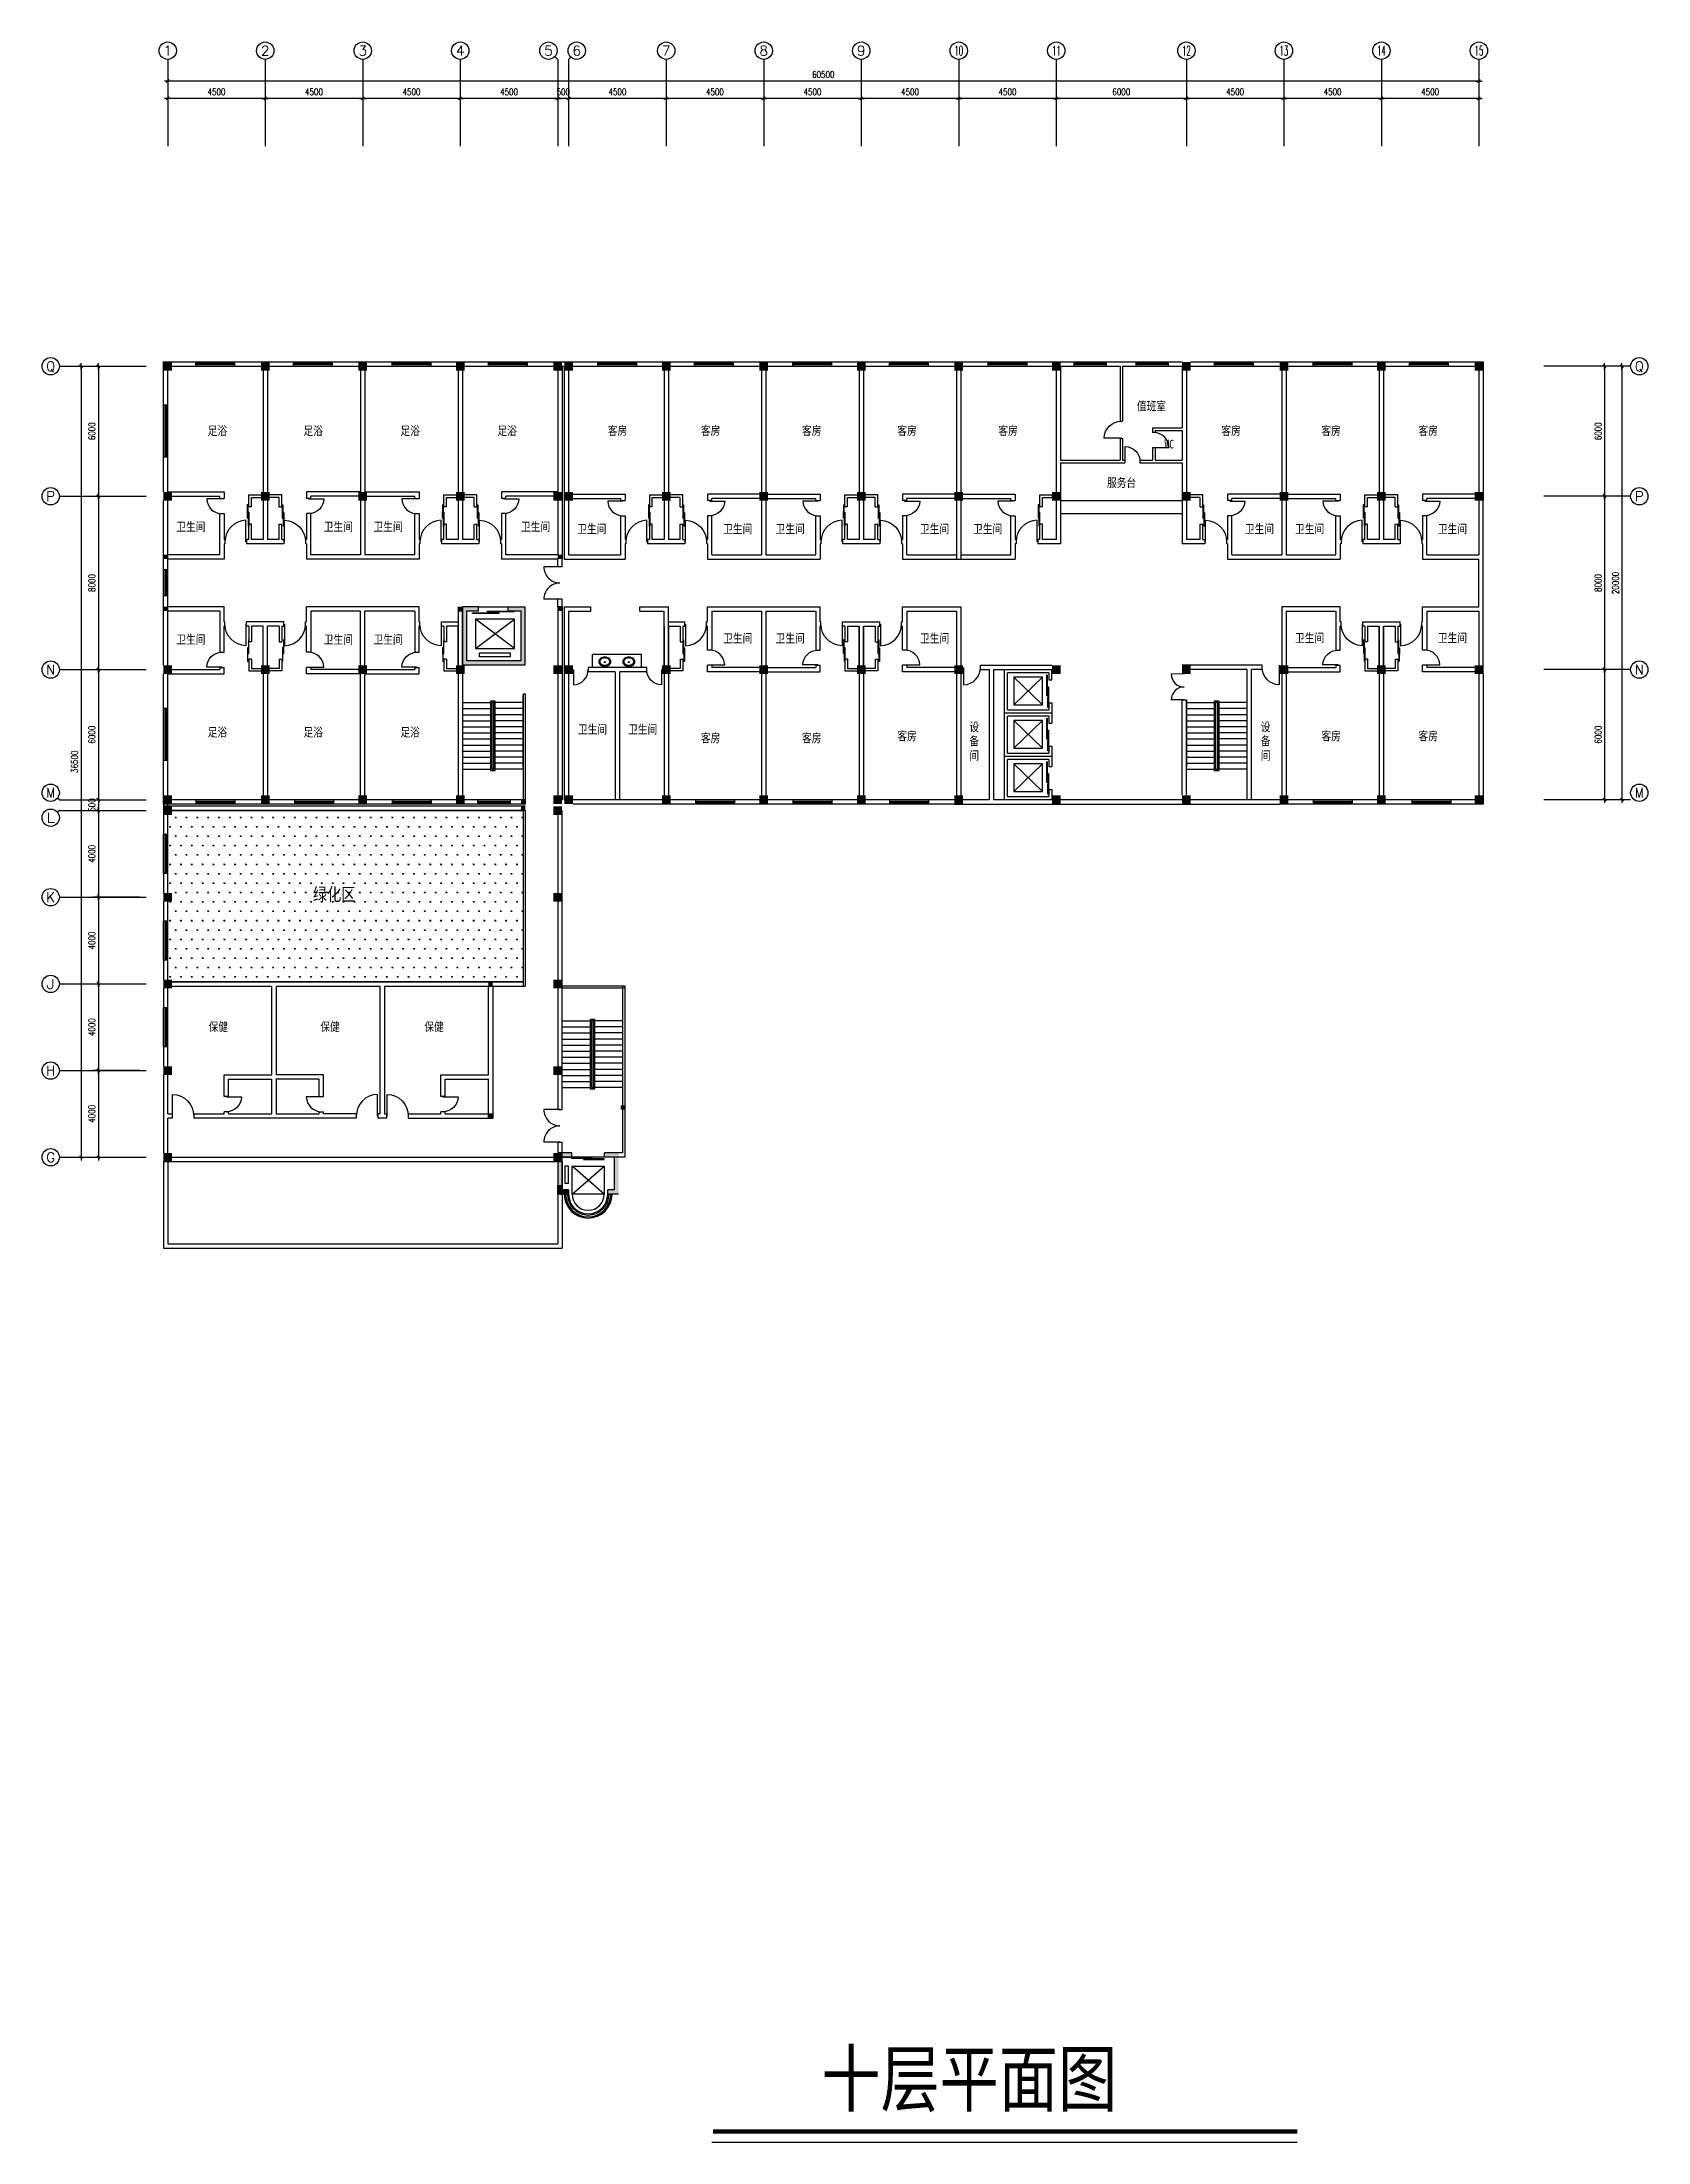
# Model space of a CAD drawing. Header units: millimetres. Extents: x 579 to 74679, y 595 to 97506.
import ezdxf
from ezdxf.enums import TextEntityAlignment as Align

# ---------------------------------------------------------------- set-up
doc = ezdxf.new("R2010")
doc.units = ezdxf.units.MM
for name, color, linetype in [('AXIS', 3, 'Continuous'), ('AXIS_TEXT', 7, 'Continuous'), ('COLUMN', 7, 'Continuous'), ('LVTRY', 6, 'Continuous'), ('STAIR', 2, 'Continuous'), ('WALL', 255, 'Continuous'), ('WINDOW', 2, 'Continuous'), ('WINDOW_TEXT', 7, 'Continuous'), ('图框', 2, 'Continuous'), ('绿化', 122, 'Continuous')]:
    doc.layers.add(name, color=color, linetype=linetype)
doc.styles.add('COMPLEX', font='COMPLEX')
doc.styles.add('DIM_FONT', font='SIMPLEX.shx', dxfattribs={"width": 0.8})
doc.styles.add('HT', font='simhei.ttf', dxfattribs={"width": 0.7})
doc.styles.add('SIMPLEX', font='SIMPLEX.SHX')
doc.dimstyles.new('AXIS', dxfattribs={"dimtxt": 300, "dimasz": 1, "dimexe": 250, "dimexo": 300, "dimgap": 150, "dimtad": 1, "dimdec": 0, "dimzin": 0, "dimdsep": 46, "dimtxsty": 'DIM_FONT', "dimblk": '_DIMX', "dimcen": 0.09, "dimse1": 1, "dimse2": 1, "dimclrt": 7, "dimadec": 0, "dimazin": 0, "dimtfac": 1, "dimtdec": 0, "dimtix": 1, "dimtmove": 2, "dimatfit": 3, "dimldrblk": '_DIMX', "dimfxl": 1, "dimtolj": 1, "dimtzin": 0, "dimarcsym": 0})
doc.dimstyles.new('DIMA', dxfattribs={"dimtxt": 300, "dimasz": 1, "dimexe": 250, "dimexo": 300, "dimgap": 150, "dimtad": 1, "dimdec": 0, "dimzin": 0, "dimdsep": 46, "dimtxsty": 'DIM_FONT', "dimblk": '_DIMX', "dimcen": 0.09, "dimse1": 1, "dimclrt": 7, "dimadec": 0, "dimazin": 0, "dimtfac": 1, "dimtdec": 0, "dimtix": 1, "dimtmove": 2, "dimatfit": 3, "dimldrblk": '_DIMX', "dimfxl": 1, "dimtolj": 1, "dimtzin": 0, "dimarcsym": 0})
doc.dimstyles.new('DIMB', dxfattribs={"dimtxt": 300, "dimasz": 1, "dimexe": 250, "dimexo": 300, "dimgap": 150, "dimtad": 1, "dimdec": 0, "dimzin": 0, "dimdsep": 46, "dimtxsty": 'DIM_FONT', "dimblk": '_DIMX', "dimcen": 0.09, "dimse2": 1, "dimclrt": 7, "dimadec": 0, "dimazin": 0, "dimtfac": 1, "dimtdec": 0, "dimtix": 1, "dimtmove": 2, "dimatfit": 3, "dimldrblk": '_DIMX', "dimfxl": 1, "dimtolj": 1, "dimtzin": 0, "dimarcsym": 0})

msp = doc.modelspace()

# ---------------------------------------------------------------- texts
at = {"layer": '图框', "color": 0, "linetype": 'Continuous', "style": 'HT', "width": 0.8}
for s, height, p in [('值班室', 400, (51096.7, 80503.3)), ('足浴', 400, (8225.6, 79363.3)), ('足浴', 400, (12645, 79363.3)), ('足浴', 400, (17119.5, 79363.3)), ('足浴', 400, (21594.1, 79363.3)), ('客房', 400, (26686.6, 79371.4)), ('客房', 400, (30979.1, 79371.4)), ('客房', 400, (35644, 79371.4)), ('客房', 400, (40042.9, 79371.4)), ('客房', 400, (44701.6, 79371.4)), ('客房', 400, (54996.3, 79371.4)), ('客房', 400, (59608.1, 79371.4)), ('客房', 400, (64090.3, 79371.4)), ('WC', 400, (52373, 78748.5)), ('服务台', 400, (49718.3, 76966)), ('卫生间', 400, (6775.1, 74933.9)), ('卫生间', 400, (13578.4, 74933.9)), ('卫生间', 400, (15875.1, 74933.9)), ('卫生间', 400, (15875.1, 74933.9)), ('卫生间', 400, (22678.4, 74933.9)), ('卫生间', 400, (25275.1, 74833.9)), ('卫生间', 400, (32008.4, 74833.9)), ('卫生间', 400, (34427.2, 74833.9)), ('卫生间', 400, (41090.1, 74833.9)), ('卫生间', 400, (43539.6, 74833.9)), ('卫生间', 400, (56080.6, 74833.9)), ('卫生间', 400, (58393, 74833.9)), ('卫生间', 400, (64985, 74833.9)), ('卫生间', 400, (6775.1, 69730.7)), ('卫生间', 400, (13578.4, 69730.7)), ('卫生间', 400, (15875.1, 69730.7)), ('卫生间', 400, (15875.1, 69730.7)), ('卫生间', 400, (32008.4, 69787.6)), ('卫生间', 400, (34427.2, 69787.6)), ('卫生间', 400, (41090.1, 69787.6)), ('卫生间', 400, (58393, 69805.1)), ('卫生间', 400, (64985, 69805.1)), ('足浴', 400, (8225.6, 65452.8)), ('足浴', 400, (12645, 65452.8)), ('足浴', 400, (17119.5, 65452.8)), ('卫生间', 400, (25307.8, 65585.8)), ('卫生间', 400, (27622.6, 65585.8)), ('客房', 400, (30979.1, 65185.8)), ('客房', 400, (35644, 65185.8)), ('客房', 400, (40042.9, 65278.5)), ('客房', 400, (59608.1, 65278.5)), ('客房', 400, (64090.3, 65278.5)), ('绿化区', 600, (13077.5, 57875.5)), ('保健', 400, (8268.5, 51858.2)), ('保健', 400, (13422.9, 51858.2)), ('保健', 400, (18221.2, 51858.2)), ('十层平面图', 2500, (36543.7, 2268.4))]:
    msp.add_text(s, height=height, dxfattribs=at).set_placement(p)
for s, p in [('设', (43590.9, 65903.1)), ('设', (57035.9, 65903.1)), ('备', (43590.9, 65261.1)), ('备', (57035.9, 65261.1)), ('间', (43590.9, 64586.3)), ('间', (57035.9, 64586.3))]:
    msp.add_text(s, height=400, dxfattribs=at).set_placement(p, align=Align.MIDDLE)

# ---------------------------------------------------------------- blocks, each defined once
blk = doc.blocks.new('_DIMX')
blk.add_line((-150, 0), (150, 0))
at = {"const_width": 50}
blk.add_lwpolyline([(-70, -70), (70, 70)], dxfattribs=at)
blk = doc.blocks.new('*D38')
at = {"layer": 'AXIS', "color": 0, "lineweight": -2}
blk.add_line((2379, 82540), (2379, 46042), dxfattribs=at)
at = {"layer": 'DEFPOINTS', "color": 0}
for p in [(5379, 82541), (2379, 46041), (5379, 46041)]:
    blk.add_point(p, dxfattribs=at)
at = {"layer": 'AXIS', "color": 0, "lineweight": -2}
for p, rotation in [((2379, 82541), 90), ((2379, 46041), 270)]:
    blk.add_blockref('_DIMX', p, dxfattribs=dict(at, rotation=rotation))
at = {"layer": 'AXIS', "color": 7, "insert": (2079, 64291), "char_height": 300, "attachment_point": 5, "rotation": 90, "style": 'DIM_FONT'}
blk.add_mtext('\\A1;36500', dxfattribs=at)
blk = doc.blocks.new('*D39')
at = {"layer": 'AXIS', "color": 0, "lineweight": -2}
for p, q in [((3179, 54040), (3179, 50042)), ((5079, 50041), (2929, 50041))]:
    blk.add_line(p, q, dxfattribs=at)
at = {"layer": 'DEFPOINTS', "color": 0}
for p in [(5379, 54041), (3179, 50041), (5379, 50041)]:
    blk.add_point(p, dxfattribs=at)
at = {"layer": 'AXIS', "color": 0, "lineweight": -2}
for p, rotation in [((3179, 54041), 90), ((3179, 50041), 270)]:
    blk.add_blockref('_DIMX', p, dxfattribs=dict(at, rotation=rotation))
at = {"layer": 'AXIS', "color": 7, "insert": (2879, 52041), "char_height": 300, "attachment_point": 5, "rotation": 90, "style": 'DIM_FONT'}
blk.add_mtext('\\A1;4000', dxfattribs=at)
blk = doc.blocks.new('*D40')
at = {"layer": 'AXIS', "color": 0, "lineweight": -2}
for p, q in [((5079, 50041), (2929, 50041)), ((3179, 50040), (3179, 46042))]:
    blk.add_line(p, q, dxfattribs=at)
at = {"layer": 'DEFPOINTS', "color": 0}
for p in [(5379, 50041), (3179, 46041), (5379, 46041)]:
    blk.add_point(p, dxfattribs=at)
at = {"layer": 'AXIS', "color": 0, "lineweight": -2}
for p, rotation in [((3179, 50041), 90), ((3179, 46041), 270)]:
    blk.add_blockref('_DIMX', p, dxfattribs=dict(at, rotation=rotation))
at = {"layer": 'AXIS', "color": 7, "insert": (2879, 48041), "char_height": 300, "attachment_point": 5, "rotation": 90, "style": 'DIM_FONT'}
blk.add_mtext('\\A1;4000', dxfattribs=at)
blk = doc.blocks.new('_AXISO')
blk.add_circle((0, 0), 0.5)
at = {"layer": 'AXIS_TEXT', "style": 'COMPLEX', "width": 1.041667}
blk.add_attdef('A', text='', height=0.56, dxfattribs=at).set_placement((-0.25, -0.28), (0.25, -0.28), align=Align.FIT)
blk = doc.blocks.new('_FZH')
blk.add_solid([(-0.5, -0.5), (0.5, -0.5), (-0.5, 0.5), (0.5, 0.5)])
blk = doc.blocks.new('M_A2ZXL')
blk.add_line((-0.472, 0), (-0.472, -1))
blk.add_arc((-0.5, 0), 1, 271.62314, 0)
blk = doc.blocks.new('M_A14NPV')
for points in [[(0.18, 0.178), (0.177, 0.16), (-0.617, 0.16), (-0.617, 0.181)], [(0.632, 0.226), (0.629, 0.208), (-0.164, 0.208), (-0.164, 0.229)]]:
    blk.add_lwpolyline(points, close=True)
blk = doc.blocks.new('A$C0BC85429')
at = {"layer": 'COLUMN'}
for points in [[(650, 3010), (0, 3010), (0, 1500), (200, 1500), (200, 2810), (650, 2810)], [(2800, 3010), (2150, 3010), (2150, 2810), (2600, 2810), (2600, 1300), (2300, 1300), (2300, 1100), (2800, 1100)], [(200, 1300), (500, 1300), (500, 1100), (200, 1100)]]:
    blk.add_hatch(color=256, dxfattribs=at).paths.add_polyline_path(points)
h = blk.add_hatch(dxfattribs=at)
h.set_pattern_fill('ANSI31', color=256, style=0)
h.set_pattern_definition([(45, (-21426.70907, 28102.1486), (-0.08838834765, 0.08838834765), [])])
h.paths.add_polyline_path([(0, 1100), (200, 1100), (200, 1500), (0, 1500)])
for p, q in [((2150, 2810), (650, 2810)), ((2140, 1100), (660, 2400)), ((660, 1100), (2140, 2400)), ((660, 2400), (2140, 2400)), ((660, 1100), (660, 2400)), ((2140, 2400), (2140, 1100)), ((0, 1100), (0, 1500)), ((0, 1500), (200, 1500)), ((200, 1100), (0, 1100)), ((200, 1500), (200, 1100)), ((2140, 1100), (660, 1100))]:
    blk.add_line(p, q)
blk.add_lwpolyline([(325, 1605), (486, 1605), (486, 2398), (325, 2398)], close=True)
blk.add_arc((1400, 1100), 740, 180, 0)
for points in [[(650, 3010), (0, 3010), (0, 1500), (200, 1500), (200, 2810), (650, 2810), (650, 3010)], [(200, 1300), (500, 1300), (500, 1100), (200, 1100), (200, 1300)]]:
    blk.add_lwpolyline(points, dxfattribs=at)
at = {"layer": 'WALL'}
for p, q in [((650, 3010), (0, 3010)), ((650, 2810), (650, 3010)), ((2800, 3010), (2150, 3010)), ((2150, 2810), (2150, 3010)), ((200, 1300), (200, 2810)), ((650, 2810), (200, 2810)), ((2600, 2810), (2150, 2810)), ((2600, 2810), (2600, 1300)), ((0, 1300), (0, 1300)), ((500, 1100), (0, 1100)), ((500, 1300), (200, 1300)), ((500, 1100), (500, 1300)), ((2300, 1100), (2300, 1300)), ((2600, 1300), (2300, 1300)), ((2800, 1100), (2300, 1100))]:
    blk.add_line(p, q, dxfattribs=at)
at = {"layer": 'WINDOW'}
for radius in [1100, 1040, 960, 900]:
    blk.add_arc((1400, 1100), radius, 180, 0, dxfattribs=at)
at = {"layer": 'WINDOW', "xscale": -1200, "yscale": 1200, "zscale": 1200, "rotation": 180}
blk.add_blockref('M_A14NPV', (1376, 2978), dxfattribs=at)
blk = doc.blocks.new('M_A3PTU')
for p, q in [((-0.5, 0), (-0.499, -0.498)), ((0.5, 0), (0.499, -0.498))]:
    blk.add_line(p, q)
for centre, start, end in [((0.498, -0.001), 179.92366, 270.11499), ((-0.498, -0.001), 269.88501, 0.07634)]:
    blk.add_arc(centre, 0.498, start, end)
blk = doc.blocks.new('*D41')
at = {"layer": 'AXIS', "color": 0, "lineweight": -2}
blk.add_line((53378, 94906), (47380, 94906), dxfattribs=at)
at = {"layer": 'DEFPOINTS', "color": 0}
for p in [(47379, 94906), (47379, 92706), (53379, 92706)]:
    blk.add_point(p, dxfattribs=at)
at = {"layer": 'AXIS', "color": 0, "lineweight": -2, "rotation": 180}
blk.add_blockref('_DIMX', (47379, 94906), dxfattribs=at)
at = {"layer": 'AXIS', "color": 0, "lineweight": -2}
blk.add_blockref('_DIMX', (53379, 94906), dxfattribs=at)
at = {"layer": 'AXIS', "color": 7, "insert": (50379, 95206), "char_height": 300, "attachment_point": 5, "style": 'DIM_FONT'}
blk.add_mtext('\\A1;6000', dxfattribs=at)
blk = doc.blocks.new('*D42')
at = {"layer": 'AXIS', "color": 0, "lineweight": -2}
blk.add_line((66878, 95706), (6380, 95706), dxfattribs=at)
at = {"layer": 'DEFPOINTS', "color": 0}
for p in [(6379, 95706), (6379, 92706), (66879, 92706)]:
    blk.add_point(p, dxfattribs=at)
at = {"layer": 'AXIS', "color": 0, "lineweight": -2, "rotation": 180}
blk.add_blockref('_DIMX', (6379, 95706), dxfattribs=at)
at = {"layer": 'AXIS', "color": 0, "lineweight": -2}
blk.add_blockref('_DIMX', (66879, 95706), dxfattribs=at)
at = {"layer": 'AXIS', "color": 7, "insert": (36629, 96006), "char_height": 300, "attachment_point": 5, "style": 'DIM_FONT'}
blk.add_mtext('\\A1;60500', dxfattribs=at)
blk = doc.blocks.new('*D43')
at = {"layer": 'AXIS', "color": 0, "lineweight": -2}
blk.add_line((3179, 76540), (3179, 68542), dxfattribs=at)
at = {"layer": 'DEFPOINTS', "color": 0}
for p in [(5379, 76541), (3179, 68541), (5379, 68541)]:
    blk.add_point(p, dxfattribs=at)
at = {"layer": 'AXIS', "color": 0, "lineweight": -2}
for p, rotation in [((3179, 76541), 90), ((3179, 68541), 270)]:
    blk.add_blockref('_DIMX', p, dxfattribs=dict(at, rotation=rotation))
at = {"layer": 'AXIS', "color": 7, "insert": (2879, 72541), "char_height": 300, "attachment_point": 5, "rotation": 90, "style": 'DIM_FONT'}
blk.add_mtext('\\A1;8000', dxfattribs=at)
blk = doc.blocks.new('_WBLK')
for p, q in [((-0.5, 0.5), (0.5, 0.5)), ((0.5, 0.167), (-0.5, 0.167)), ((0.5, -0.167), (-0.5, -0.167)), ((-0.5, -0.5), (0.5, -0.5))]:
    blk.add_line(p, q)
at = {"layer": 'WINDOW_TEXT', "style": 'SIMPLEX', "flags": 9}
blk.add_attdef('A', text='', height=1, dxfattribs=at).set_placement((0, 1.5), align=Align.MIDDLE)
blk = doc.blocks.new('*D44')
at = {"layer": 'AXIS', "color": 0, "lineweight": -2}
for p, q in [((3179, 62040), (3179, 58042)), ((5079, 58041), (2929, 58041))]:
    blk.add_line(p, q, dxfattribs=at)
at = {"layer": 'DEFPOINTS', "color": 0}
for p in [(5379, 62041), (3179, 58041), (5379, 58041)]:
    blk.add_point(p, dxfattribs=at)
at = {"layer": 'AXIS', "color": 0, "lineweight": -2}
for p, rotation in [((3179, 62041), 90), ((3179, 58041), 270)]:
    blk.add_blockref('_DIMX', p, dxfattribs=dict(at, rotation=rotation))
at = {"layer": 'AXIS', "color": 7, "insert": (2879, 60041), "char_height": 300, "attachment_point": 5, "rotation": 90, "style": 'DIM_FONT'}
blk.add_mtext('\\A1;4000', dxfattribs=at)
blk = doc.blocks.new('*D45')
at = {"layer": 'AXIS', "color": 0, "lineweight": -2}
for p, q in [((5079, 58041), (2929, 58041)), ((3179, 58040), (3179, 54042))]:
    blk.add_line(p, q, dxfattribs=at)
at = {"layer": 'DEFPOINTS', "color": 0}
for p in [(5379, 58041), (3179, 54041), (5379, 54041)]:
    blk.add_point(p, dxfattribs=at)
at = {"layer": 'AXIS', "color": 0, "lineweight": -2}
for p, rotation in [((3179, 58041), 90), ((3179, 54041), 270)]:
    blk.add_blockref('_DIMX', p, dxfattribs=dict(at, rotation=rotation))
at = {"layer": 'AXIS', "color": 7, "insert": (2879, 56041), "char_height": 300, "attachment_point": 5, "rotation": 90, "style": 'DIM_FONT'}
blk.add_mtext('\\A1;4000', dxfattribs=at)
blk = doc.blocks.new('*D46')
at = {"layer": 'AXIS', "color": 0, "lineweight": -2}
blk.add_line((3179, 68540), (3179, 62542), dxfattribs=at)
at = {"layer": 'DEFPOINTS', "color": 0}
for p in [(5379, 68541), (3179, 62541), (5379, 62541)]:
    blk.add_point(p, dxfattribs=at)
at = {"layer": 'AXIS', "color": 0, "lineweight": -2}
for p, rotation in [((3179, 68541), 90), ((3179, 62541), 270)]:
    blk.add_blockref('_DIMX', p, dxfattribs=dict(at, rotation=rotation))
at = {"layer": 'AXIS', "color": 7, "insert": (2879, 65541), "char_height": 300, "attachment_point": 5, "rotation": 90, "style": 'DIM_FONT'}
blk.add_mtext('\\A1;6000', dxfattribs=at)
blk = doc.blocks.new('*D47')
at = {"layer": 'AXIS', "color": 0, "lineweight": -2}
for p, q in [((3179, 62542), (3179, 62543)), ((3179, 62541), (3179, 62041)), ((3179, 62040), (3179, 62039))]:
    blk.add_line(p, q, dxfattribs=at)
at = {"layer": 'DEFPOINTS', "color": 0}
for p in [(3179, 62041), (5379, 62541), (5379, 62041)]:
    blk.add_point(p, dxfattribs=at)
at = {"layer": 'AXIS', "color": 0, "lineweight": -2}
for p, rotation in [((3179, 62541), 270), ((3179, 62041), 90)]:
    blk.add_blockref('_DIMX', p, dxfattribs=dict(at, rotation=rotation))
at = {"layer": 'AXIS', "color": 7, "insert": (2879, 62291), "char_height": 300, "attachment_point": 5, "rotation": 90, "style": 'DIM_FONT'}
blk.add_mtext('\\A1;500', dxfattribs=at)
blk = doc.blocks.new('_LV3')
for points in [[(280, -265, 0.12431), (260, -186, 0.105707), (198, -113, 0.086941), (110, -67, 0.077137), (0, -50, 0.077137), (-110, -67, 0.086941), (-198, -113, 0.105707), (-260, -186, 0.12431), (-280, -265, 0.12431), (-260, -344, 0.105707), (-198, -417, 0.086941), (-110, -463, 0.077137), (0, -480, 0.077137), (110, -463, 0.086941), (198, -417, 0.105707), (260, -344, 0.12431)], [(230, -275, 0.12431), (216, -220, 0.105707), (168, -163, 0.086941), (95, -125, 0.077137), (0, -110, 0.077137), (-95, -125, 0.086941), (-168, -163, 0.105707), (-216, -220, 0.12431), (-230, -275, 0.12431), (-216, -330, 0.105707), (-168, -387, 0.086941), (-95, -425, 0.077137), (0, -440, 0.077137), (95, -425, 0.086941), (168, -387, 0.105707), (216, -330, 0.12431)]]:
    blk.add_lwpolyline(points, format="xyb", close=True)
blk.add_circle((0, -250), 20)
blk = doc.blocks.new('*D48')
at = {"layer": 'AXIS', "color": 0, "lineweight": -2}
blk.add_line((3179, 82540), (3179, 76542), dxfattribs=at)
at = {"layer": 'DEFPOINTS', "color": 0}
for p in [(5379, 82541), (3179, 76541), (5379, 76541)]:
    blk.add_point(p, dxfattribs=at)
at = {"layer": 'AXIS', "color": 0, "lineweight": -2}
for p, rotation in [((3179, 82541), 90), ((3179, 76541), 270)]:
    blk.add_blockref('_DIMX', p, dxfattribs=dict(at, rotation=rotation))
at = {"layer": 'AXIS', "color": 7, "insert": (2879, 79541), "char_height": 300, "attachment_point": 5, "rotation": 90, "style": 'DIM_FONT'}
blk.add_mtext('\\A1;6000', dxfattribs=at)
blk = doc.blocks.new('*D49')
at = {"layer": 'AXIS', "color": 0, "lineweight": -2}
blk.add_line((24378, 94906), (19880, 94906), dxfattribs=at)
at = {"layer": 'DEFPOINTS', "color": 0}
for p in [(19879, 94906), (19879, 92706), (24379, 92706)]:
    blk.add_point(p, dxfattribs=at)
at = {"layer": 'AXIS', "color": 0, "lineweight": -2, "rotation": 180}
blk.add_blockref('_DIMX', (19879, 94906), dxfattribs=at)
at = {"layer": 'AXIS', "color": 0, "lineweight": -2}
blk.add_blockref('_DIMX', (24379, 94906), dxfattribs=at)
at = {"layer": 'AXIS', "color": 7, "insert": (22129, 95206), "char_height": 300, "attachment_point": 5, "style": 'DIM_FONT'}
blk.add_mtext('\\A1;4500', dxfattribs=at)
blk = doc.blocks.new('*D50')
at = {"layer": 'AXIS', "color": 0, "lineweight": -2}
blk.add_line((10878, 94906), (6380, 94906), dxfattribs=at)
at = {"layer": 'DEFPOINTS', "color": 0}
for p in [(6379, 94906), (6379, 92706), (10879, 92706)]:
    blk.add_point(p, dxfattribs=at)
at = {"layer": 'AXIS', "color": 0, "lineweight": -2, "rotation": 180}
blk.add_blockref('_DIMX', (6379, 94906), dxfattribs=at)
at = {"layer": 'AXIS', "color": 0, "lineweight": -2}
blk.add_blockref('_DIMX', (10879, 94906), dxfattribs=at)
at = {"layer": 'AXIS', "color": 7, "insert": (8629, 95206), "char_height": 300, "attachment_point": 5, "style": 'DIM_FONT'}
blk.add_mtext('\\A1;4500', dxfattribs=at)
blk = doc.blocks.new('*D51')
at = {"layer": 'AXIS', "color": 0, "lineweight": -2}
blk.add_line((15378, 94906), (10880, 94906), dxfattribs=at)
at = {"layer": 'DEFPOINTS', "color": 0}
for p in [(10879, 94906), (10879, 92706), (15379, 92706)]:
    blk.add_point(p, dxfattribs=at)
at = {"layer": 'AXIS', "color": 0, "lineweight": -2, "rotation": 180}
blk.add_blockref('_DIMX', (10879, 94906), dxfattribs=at)
at = {"layer": 'AXIS', "color": 0, "lineweight": -2}
blk.add_blockref('_DIMX', (15379, 94906), dxfattribs=at)
at = {"layer": 'AXIS', "color": 7, "insert": (13129, 95206), "char_height": 300, "attachment_point": 5, "style": 'DIM_FONT'}
blk.add_mtext('\\A1;4500', dxfattribs=at)
blk = doc.blocks.new('*D52')
at = {"layer": 'AXIS', "color": 0, "lineweight": -2}
blk.add_line((19878, 94906), (15380, 94906), dxfattribs=at)
at = {"layer": 'DEFPOINTS', "color": 0}
for p in [(15379, 94906), (15379, 92706), (19879, 92706)]:
    blk.add_point(p, dxfattribs=at)
at = {"layer": 'AXIS', "color": 0, "lineweight": -2, "rotation": 180}
blk.add_blockref('_DIMX', (15379, 94906), dxfattribs=at)
at = {"layer": 'AXIS', "color": 0, "lineweight": -2}
blk.add_blockref('_DIMX', (19879, 94906), dxfattribs=at)
at = {"layer": 'AXIS', "color": 7, "insert": (17629, 95206), "char_height": 300, "attachment_point": 5, "style": 'DIM_FONT'}
blk.add_mtext('\\A1;4500', dxfattribs=at)
blk = doc.blocks.new('*D53')
at = {"layer": 'AXIS', "color": 0, "lineweight": -2}
blk.add_line((38378, 94906), (33880, 94906), dxfattribs=at)
at = {"layer": 'DEFPOINTS', "color": 0}
for p in [(33879, 94906), (33879, 92706), (38379, 92706)]:
    blk.add_point(p, dxfattribs=at)
at = {"layer": 'AXIS', "color": 0, "lineweight": -2, "rotation": 180}
blk.add_blockref('_DIMX', (33879, 94906), dxfattribs=at)
at = {"layer": 'AXIS', "color": 0, "lineweight": -2}
blk.add_blockref('_DIMX', (38379, 94906), dxfattribs=at)
at = {"layer": 'AXIS', "color": 7, "insert": (36129, 95206), "char_height": 300, "attachment_point": 5, "style": 'DIM_FONT'}
blk.add_mtext('\\A1;4500', dxfattribs=at)
blk = doc.blocks.new('*D54')
at = {"layer": 'AXIS', "color": 0, "lineweight": -2}
blk.add_line((29378, 94906), (24880, 94906), dxfattribs=at)
at = {"layer": 'DEFPOINTS', "color": 0}
for p in [(24879, 94906), (24879, 92706), (29379, 92706)]:
    blk.add_point(p, dxfattribs=at)
at = {"layer": 'AXIS', "color": 0, "lineweight": -2, "rotation": 180}
blk.add_blockref('_DIMX', (24879, 94906), dxfattribs=at)
at = {"layer": 'AXIS', "color": 0, "lineweight": -2}
blk.add_blockref('_DIMX', (29379, 94906), dxfattribs=at)
at = {"layer": 'AXIS', "color": 7, "insert": (27129, 95206), "char_height": 300, "attachment_point": 5, "style": 'DIM_FONT'}
blk.add_mtext('\\A1;4500', dxfattribs=at)
blk = doc.blocks.new('*D55')
at = {"layer": 'AXIS', "color": 0, "lineweight": -2}
for p, q in [((24378, 94906), (24377, 94906)), ((24879, 94906), (24379, 94906)), ((24880, 94906), (24881, 94906))]:
    blk.add_line(p, q, dxfattribs=at)
at = {"layer": 'DEFPOINTS', "color": 0}
for p in [(24379, 94906), (24379, 92706), (24879, 92706)]:
    blk.add_point(p, dxfattribs=at)
at = {"layer": 'AXIS', "color": 0, "lineweight": -2}
blk.add_blockref('_DIMX', (24379, 94906), dxfattribs=at)
at = {"layer": 'AXIS', "color": 0, "lineweight": -2, "rotation": 180}
blk.add_blockref('_DIMX', (24879, 94906), dxfattribs=at)
at = {"layer": 'AXIS', "color": 7, "insert": (24629, 95206), "char_height": 300, "attachment_point": 5, "style": 'DIM_FONT'}
blk.add_mtext('\\A1;500', dxfattribs=at)
blk = doc.blocks.new('*D56')
at = {"layer": 'AXIS', "color": 0, "lineweight": -2}
blk.add_line((33878, 94906), (29380, 94906), dxfattribs=at)
at = {"layer": 'DEFPOINTS', "color": 0}
for p in [(29379, 94906), (29379, 92706), (33879, 92706)]:
    blk.add_point(p, dxfattribs=at)
at = {"layer": 'AXIS', "color": 0, "lineweight": -2, "rotation": 180}
blk.add_blockref('_DIMX', (29379, 94906), dxfattribs=at)
at = {"layer": 'AXIS', "color": 0, "lineweight": -2}
blk.add_blockref('_DIMX', (33879, 94906), dxfattribs=at)
at = {"layer": 'AXIS', "color": 7, "insert": (31629, 95206), "char_height": 300, "attachment_point": 5, "style": 'DIM_FONT'}
blk.add_mtext('\\A1;4500', dxfattribs=at)
blk = doc.blocks.new('*D57')
at = {"layer": 'AXIS', "color": 0, "lineweight": -2}
blk.add_line((42878, 94906), (38380, 94906), dxfattribs=at)
at = {"layer": 'DEFPOINTS', "color": 0}
for p in [(38379, 94906), (38379, 92706), (42879, 92706)]:
    blk.add_point(p, dxfattribs=at)
at = {"layer": 'AXIS', "color": 0, "lineweight": -2, "rotation": 180}
blk.add_blockref('_DIMX', (38379, 94906), dxfattribs=at)
at = {"layer": 'AXIS', "color": 0, "lineweight": -2}
blk.add_blockref('_DIMX', (42879, 94906), dxfattribs=at)
at = {"layer": 'AXIS', "color": 7, "insert": (40629, 95206), "char_height": 300, "attachment_point": 5, "style": 'DIM_FONT'}
blk.add_mtext('\\A1;4500', dxfattribs=at)
blk = doc.blocks.new('*D58')
at = {"layer": 'AXIS', "color": 0, "lineweight": -2}
blk.add_line((47378, 94906), (42880, 94906), dxfattribs=at)
at = {"layer": 'DEFPOINTS', "color": 0}
for p in [(42879, 94906), (42879, 92706), (47379, 92706)]:
    blk.add_point(p, dxfattribs=at)
at = {"layer": 'AXIS', "color": 0, "lineweight": -2, "rotation": 180}
blk.add_blockref('_DIMX', (42879, 94906), dxfattribs=at)
at = {"layer": 'AXIS', "color": 0, "lineweight": -2}
blk.add_blockref('_DIMX', (47379, 94906), dxfattribs=at)
at = {"layer": 'AXIS', "color": 7, "insert": (45129, 95206), "char_height": 300, "attachment_point": 5, "style": 'DIM_FONT'}
blk.add_mtext('\\A1;4500', dxfattribs=at)
blk = doc.blocks.new('*D59')
at = {"layer": 'AXIS', "color": 0, "lineweight": -2}
blk.add_line((72679, 76540), (72679, 68542), dxfattribs=at)
at = {"layer": 'DEFPOINTS', "color": 0}
for p in [(69879, 76541), (69879, 68541), (72679, 68541)]:
    blk.add_point(p, dxfattribs=at)
at = {"layer": 'AXIS', "color": 0, "lineweight": -2}
for p, rotation in [((72679, 76541), 90), ((72679, 68541), 270)]:
    blk.add_blockref('_DIMX', p, dxfattribs=dict(at, rotation=rotation))
at = {"layer": 'AXIS', "color": 7, "insert": (72379, 72541), "char_height": 300, "attachment_point": 5, "rotation": 90, "style": 'DIM_FONT'}
blk.add_mtext('\\A1;8000', dxfattribs=at)
blk = doc.blocks.new('*D60')
at = {"layer": 'AXIS', "color": 0, "lineweight": -2}
blk.add_line((73479, 82540), (73479, 62542), dxfattribs=at)
at = {"layer": 'DEFPOINTS', "color": 0}
for p in [(69879, 82541), (69879, 62541), (73479, 62541)]:
    blk.add_point(p, dxfattribs=at)
at = {"layer": 'AXIS', "color": 0, "lineweight": -2}
for p, rotation in [((73479, 82541), 90), ((73479, 62541), 270)]:
    blk.add_blockref('_DIMX', p, dxfattribs=dict(at, rotation=rotation))
at = {"layer": 'AXIS', "color": 7, "insert": (73179, 72541), "char_height": 300, "attachment_point": 5, "rotation": 90, "style": 'DIM_FONT'}
blk.add_mtext('\\A1;20000', dxfattribs=at)
blk = doc.blocks.new('*D61')
at = {"layer": 'AXIS', "color": 0, "lineweight": -2}
blk.add_line((72679, 68540), (72679, 62542), dxfattribs=at)
at = {"layer": 'DEFPOINTS', "color": 0}
for p in [(69879, 68541), (69879, 62541), (72679, 62541)]:
    blk.add_point(p, dxfattribs=at)
at = {"layer": 'AXIS', "color": 0, "lineweight": -2}
for p, rotation in [((72679, 68541), 90), ((72679, 62541), 270)]:
    blk.add_blockref('_DIMX', p, dxfattribs=dict(at, rotation=rotation))
at = {"layer": 'AXIS', "color": 7, "insert": (72379, 65541), "char_height": 300, "attachment_point": 5, "rotation": 90, "style": 'DIM_FONT'}
blk.add_mtext('\\A1;6000', dxfattribs=at)
blk = doc.blocks.new('*D62')
at = {"layer": 'AXIS', "color": 0, "lineweight": -2}
blk.add_line((72679, 82540), (72679, 76542), dxfattribs=at)
at = {"layer": 'DEFPOINTS', "color": 0}
for p in [(69879, 82541), (69879, 76541), (72679, 76541)]:
    blk.add_point(p, dxfattribs=at)
at = {"layer": 'AXIS', "color": 0, "lineweight": -2}
for p, rotation in [((72679, 82541), 90), ((72679, 76541), 270)]:
    blk.add_blockref('_DIMX', p, dxfattribs=dict(at, rotation=rotation))
at = {"layer": 'AXIS', "color": 7, "insert": (72379, 79541), "char_height": 300, "attachment_point": 5, "rotation": 90, "style": 'DIM_FONT'}
blk.add_mtext('\\A1;6000', dxfattribs=at)
blk = doc.blocks.new('*D63')
at = {"layer": 'AXIS', "color": 0, "lineweight": -2}
blk.add_line((66878, 94906), (62380, 94906), dxfattribs=at)
at = {"layer": 'DEFPOINTS', "color": 0}
for p in [(62379, 94906), (62379, 92706), (66879, 92706)]:
    blk.add_point(p, dxfattribs=at)
at = {"layer": 'AXIS', "color": 0, "lineweight": -2, "rotation": 180}
blk.add_blockref('_DIMX', (62379, 94906), dxfattribs=at)
at = {"layer": 'AXIS', "color": 0, "lineweight": -2}
blk.add_blockref('_DIMX', (66879, 94906), dxfattribs=at)
at = {"layer": 'AXIS', "color": 7, "insert": (64629, 95206), "char_height": 300, "attachment_point": 5, "style": 'DIM_FONT'}
blk.add_mtext('\\A1;4500', dxfattribs=at)
blk = doc.blocks.new('*D64')
at = {"layer": 'AXIS', "color": 0, "lineweight": -2}
blk.add_line((62378, 94906), (57880, 94906), dxfattribs=at)
at = {"layer": 'DEFPOINTS', "color": 0}
for p in [(57879, 94906), (57879, 92706), (62379, 92706)]:
    blk.add_point(p, dxfattribs=at)
at = {"layer": 'AXIS', "color": 0, "lineweight": -2, "rotation": 180}
blk.add_blockref('_DIMX', (57879, 94906), dxfattribs=at)
at = {"layer": 'AXIS', "color": 0, "lineweight": -2}
blk.add_blockref('_DIMX', (62379, 94906), dxfattribs=at)
at = {"layer": 'AXIS', "color": 7, "insert": (60129, 95206), "char_height": 300, "attachment_point": 5, "style": 'DIM_FONT'}
blk.add_mtext('\\A1;4500', dxfattribs=at)
blk = doc.blocks.new('*D65')
at = {"layer": 'AXIS', "color": 0, "lineweight": -2}
blk.add_line((57878, 94906), (53380, 94906), dxfattribs=at)
at = {"layer": 'DEFPOINTS', "color": 0}
for p in [(53379, 94906), (53379, 92706), (57879, 92706)]:
    blk.add_point(p, dxfattribs=at)
at = {"layer": 'AXIS', "color": 0, "lineweight": -2, "rotation": 180}
blk.add_blockref('_DIMX', (53379, 94906), dxfattribs=at)
at = {"layer": 'AXIS', "color": 0, "lineweight": -2}
blk.add_blockref('_DIMX', (57879, 94906), dxfattribs=at)
at = {"layer": 'AXIS', "color": 7, "insert": (55629, 95206), "char_height": 300, "attachment_point": 5, "style": 'DIM_FONT'}
blk.add_mtext('\\A1;4500', dxfattribs=at)

# ---------------------------------------------------------------- dimensions: what is measured, and where the dimension line sits
at = {"layer": 'AXIS'}
for p1, p2, distance, picture, middle in [((66879.4, 92706.5), (6379.4, 92706.5), -3000, '*D42', (36629.4, 96006.5)), ((66879.4, 92706.5), (62379.4, 92706.5), -2200, '*D63', (64629.4, 95206.5)), ((5379.4, 82541.4), (5379.4, 46041.4), -3000, '*D38', (2079.4, 64291.4)), ((5379.4, 82541.4), (5379.4, 76541.4), -2200, '*D48', (2879.4, 79541.4)), ((69879.4, 82541.4), (69879.4, 62541.4), 3600, '*D60', (73179.4, 72541.4)), ((69879.4, 82541.4), (69879.4, 76541.4), 2800, '*D62', (72379.4, 79541.4))]:
    dim = msp.add_aligned_dim(p1=p1, p2=p2, distance=distance, dimstyle='AXIS', dxfattribs=at)
    dim.commit()
    dim.dimension.update_dxf_attribs({"geometry": picture, "text_midpoint": middle})
for base, p1, p2, picture, middle in [((6379.4, 94906.5), (10879.4, 92706.5), (6379.4, 92706.5), '*D50', (8629.4, 95206.5)), ((10879.4, 94906.5), (15379.4, 92706.5), (10879.4, 92706.5), '*D51', (13129.4, 95206.5)), ((15379.4, 94906.5), (19879.4, 92706.5), (15379.4, 92706.5), '*D52', (17629.4, 95206.5)), ((19879.4, 94906.5), (24379.4, 92706.5), (19879.4, 92706.5), '*D49', (22129.4, 95206.5)), ((24379.4, 94906.5), (24879.4, 92706.5), (24379.4, 92706.5), '*D55', (24629.4, 95206.5)), ((24879.4, 94906.5), (29379.4, 92706.5), (24879.4, 92706.5), '*D54', (27129.4, 95206.5)), ((29379.4, 94906.5), (33879.4, 92706.5), (29379.4, 92706.5), '*D56', (31629.4, 95206.5)), ((33879.4, 94906.5), (38379.4, 92706.5), (33879.4, 92706.5), '*D53', (36129.4, 95206.5)), ((38379.4, 94906.5), (42879.4, 92706.5), (38379.4, 92706.5), '*D57', (40629.4, 95206.5)), ((42879.4, 94906.5), (47379.4, 92706.5), (42879.4, 92706.5), '*D58', (45129.4, 95206.5)), ((47379.4, 94906.5), (53379.4, 92706.5), (47379.4, 92706.5), '*D41', (50379.4, 95206.5)), ((53379.4, 94906.5), (57879.4, 92706.5), (53379.4, 92706.5), '*D65', (55629.4, 95206.5)), ((57879.4, 94906.5), (62379.4, 92706.5), (57879.4, 92706.5), '*D64', (60129.4, 95206.5))]:
    dim = msp.add_linear_dim(base=base, p1=p1, p2=p2, dimstyle='AXIS', dxfattribs=at)
    dim.commit()
    dim.dimension.update_dxf_attribs({"geometry": picture, "text_midpoint": middle})
for base, p1, p2, dimstyle, picture, middle in [((3179.4, 68541.4), (5379.4, 76541.4), (5379.4, 68541.4), 'AXIS', '*D43', (2879.4, 72541.4)), ((72679.4, 68541.4), (69879.4, 76541.4), (69879.4, 68541.4), 'AXIS', '*D59', (72379.4, 72541.4)), ((3179.4, 62541.4), (5379.4, 68541.4), (5379.4, 62541.4), 'AXIS', '*D46', (2879.4, 65541.4)), ((72679.4, 62541.4), (69879.4, 68541.4), (69879.4, 62541.4), 'AXIS', '*D61', (72379.4, 65541.4)), ((3179.4, 62041.4), (5379.4, 62541.4), (5379.4, 62041.4), 'AXIS', '*D47', (2879.4, 62291.4)), ((3179.4, 58041.4), (5379.4, 62041.4), (5379.4, 58041.4), 'DIMA', '*D44', (2879.4, 60041.4)), ((3179.4, 54041.4), (5379.4, 58041.4), (5379.4, 54041.4), 'DIMB', '*D45', (2879.4, 56041.4)), ((3179.4, 50041.4), (5379.4, 54041.4), (5379.4, 50041.4), 'DIMA', '*D39', (2879.4, 52041.4)), ((3179.4, 46041.4), (5379.4, 50041.4), (5379.4, 46041.4), 'DIMB', '*D40', (2879.4, 48041.4))]:
    dim = msp.add_linear_dim(base=base, p1=p1, p2=p2, angle=90, dimstyle=dimstyle, dxfattribs=at)
    dim.commit()
    dim.dimension.update_dxf_attribs({"geometry": picture, "text_midpoint": middle})

# ---------------------------------------------------------------- hatches: boundary and pattern name
msp.add_hatch(color=256).paths.add_polyline_path([(19979.4, 68759.6), (22874.8, 68759.6), (22874.8, 71441.4), (22083.9, 71441.4), (22083.9, 71259.5), (22693, 71259.5), (22693, 68941.4), (20161.2, 68941.4), (20161.2, 71259.5), (20720.3, 71259.5), (20720.3, 71441.4), (19979.4, 71441.4)])
at = {"layer": '绿化'}
h = msp.add_hatch(dxfattribs=at)
h.set_pattern_fill('SWAMP', color=256, scale=500, style=0)
h.set_pattern_definition([(0, (-2284.5, 66916.27), (250, 433.013), [62.5, -437.5]), (90, (-2253.26, 66916.27), (-250, 433.0127), [31.25, -834.7754]), (90, (-2245.44, 66916.27), (-250, 433.0127), [25, -841.0254]), (90, (-2261.07, 66916.27), (-250, 433.0127), [25, -841.0254]), (60, (-2237.63, 66916.27), (-250, 433.013), [20, -480]), (120, (-2268.9, 66916.27), (-500, 2e-07), [20, -480])])
edge = h.paths.add_edge_path()
edge.add_line((6379.4, 62041.4), (22779.4, 62041.4))
edge.add_line((22779.4, 62041.4), (22779.4, 54141.4))
edge.add_line((22779.4, 54141.4), (6379.4, 54141.4))
edge.add_line((6379.4, 54141.4), (6379.4, 55141.4))

# ---------------------------------------------------------------- linework, layer by layer
for p, q in [((47579.4, 76341.4), (53179.4, 76341.4)), ((47579.4, 75741.4), (53179.4, 75741.4)), ((19979.4, 68759.6), (19979.4, 71441.4)), ((19979.4, 68759.6), (19979.4, 71441.4)), ((20720.3, 71441.4), (19979.4, 71441.4)), ((20161.2, 71259.5), (20161.2, 68941.4)), ((20161.2, 71259.5), (20720.3, 71259.5)), ((22378.3, 69513.3), (20577.3, 70874.2)), ((20577.3, 69513.3), (22378.3, 70874.2)), ((22378.3, 70874.2), (20577.3, 70874.2)), ((20577.3, 70874.2), (20577.3, 69513.3)), ((20720.3, 71441.4), (22083.9, 71441.4)), ((20720.3, 71259.5), (20720.3, 71441.4)), ((22083.9, 71441.4), (22874.8, 71441.4)), ((22083.9, 71259.5), (22083.9, 71441.4)), ((22083.9, 71259.5), (22693, 71259.5)), ((22378.3, 69513.3), (22378.3, 70874.2)), ((22693, 68941.4), (22693, 71259.5)), ((22874.8, 68759.6), (22874.8, 71441.4)), ((22874.8, 68759.6), (22874.8, 71441.4)), ((22874.8, 68759.6), (22874.8, 71441.4)), ((19979.4, 68941.4), (19979.4, 68941.4)), ((22693, 68941.4), (20161.2, 68941.4)), ((20577.3, 69513.3), (22378.3, 69513.3)), ((22874.8, 68941.4), (22874.8, 68941.4)), ((22874.8, 68941.4), (22874.8, 68941.4)), ((25985.1, 68641.4), (25985.1, 69241.4)), ((28243.5, 69241.4), (25985.1, 69241.4)), ((28243.5, 68641.4), (28243.5, 69241.4)), ((19979.4, 68759.6), (22874.8, 68759.6)), ((22693, 68759.6), (22874.8, 68759.6)), ((44979.6, 68541.4), (47179.6, 68541.4)), ((44979.6, 68541.4), (44979.6, 66541.4)), ((47036.8, 68398.5), (45122.5, 68398.5)), ((45122.5, 66684.2), (45122.5, 68398.5)), ((46740.9, 68189.4), (45426.6, 68189.4)), ((45426.6, 66920.8), (46740.9, 68189.4)), ((45426.6, 68189.4), (46740.9, 66920.8)), ((45426.6, 68189.4), (45426.6, 66920.8)), ((46740.9, 66920.8), (46740.9, 68189.4)), ((47036.8, 68398.5), (47036.8, 68077.1)), ((47036.8, 68077.1), (47179.6, 68077.1)), ((47179.6, 68077.1), (47179.4, 68541.4)), ((22779.4, 67419.7), (22779.4, 62341.4)), ((22779.4, 67419.7), (22879.4, 67419.7)), ((22879.4, 67419.7), (22879.4, 62341.4)), ((45426.6, 66920.8), (46740.9, 66920.8)), ((47036.8, 67005.7), (47036.8, 66684.2)), ((47036.8, 67005.7), (47179.6, 67005.7)), ((47179.6, 67005.7), (47179.6, 66541.4)), ((44979.6, 66684.2), (44979.6, 66541.4)), ((44979.6, 66541.4), (44979.6, 64541.4)), ((44979.6, 66541.4), (47179.6, 66541.4)), ((44979.6, 66541.4), (47179.6, 66541.4)), ((45122.5, 66684.2), (47036.8, 66684.2)), ((45122.5, 66541.4), (45122.5, 66541.4)), ((47036.8, 66398.5), (45122.5, 66398.5)), ((45122.5, 64684.2), (45122.5, 66398.5)), ((46740.9, 66189.4), (45426.6, 66189.4)), ((45426.6, 66189.4), (46740.9, 64920.8)), ((45426.6, 64920.8), (46740.9, 66189.4)), ((45426.6, 66189.4), (45426.6, 64920.8)), ((46740.9, 64920.8), (46740.9, 66189.4)), ((47036.8, 66398.5), (47036.8, 66077.1)), ((47036.8, 66077.1), (47179.6, 66077.1)), ((47179.6, 66741.4), (47179.6, 66077.1)), ((47036.8, 65005.7), (47179.6, 65005.7)), ((47036.8, 65005.7), (47036.8, 64684.2)), ((47179.6, 65005.7), (47179.6, 64541.4)), ((44979.6, 64684.2), (44979.6, 64541.4)), ((44979.6, 64541.4), (47179.6, 64541.4)), ((44979.6, 64541.4), (47179.6, 64541.4)), ((44979.6, 64541.4), (47179.6, 64541.4)), ((44979.6, 64541.4), (44979.6, 62541.4)), ((45122.5, 64684.2), (47036.8, 64684.2)), ((45122.5, 64541.4), (45122.5, 64541.4)), ((45122.5, 64541.4), (45122.5, 64541.4)), ((47036.8, 64398.5), (45122.5, 64398.5)), ((45122.5, 62684.3), (45122.5, 64398.5)), ((45426.6, 64920.8), (46740.9, 64920.8)), ((45426.6, 62920.9), (46740.9, 64189.4)), ((45426.6, 64189.4), (46740.9, 62920.9)), ((46740.9, 64189.4), (45426.6, 64189.4)), ((45426.6, 64189.4), (45426.6, 62920.9)), ((46740.9, 62920.9), (46740.9, 64189.4)), ((47036.8, 64398.5), (47036.8, 64077.1)), ((47036.8, 64077.1), (47179.6, 64077.1)), ((47179.6, 64741.4), (47179.6, 64077.1)), ((47036.8, 63005.7), (47179.6, 63005.7)), ((47036.8, 63005.7), (47036.8, 62684.3)), ((47179.6, 63005.7), (47179.6, 62541.4)), ((22779.4, 62041.4), (22779.4, 53941.4)), ((22879.4, 62041.4), (22879.4, 53941.4)), ((44979.6, 62684.3), (44979.6, 62541.4)), ((45122.5, 62741.4), (45122.5, 62741.4)), ((45122.5, 62684.3), (47036.8, 62684.3)), ((45426.6, 62920.9), (46740.9, 62920.9)), ((27379.4, 46241.4), (27379.4, 53935.9)), ((27479.4, 46041.4), (27479.4, 53935.9)), ((6179.4, 45841.4), (6179.4, 41841.4)), ((6379.4, 45841.4), (6379.4, 42041.4)), ((27479.4, 46041.4), (24379.4, 46041.4)), ((24379.4, 45841.4), (24379.4, 42041.4)), ((24579.4, 45841.4), (24579.4, 41841.4)), ((27379.4, 46241.4), (26529.4, 46241.4)), ((6179.4, 41841.4), (24579.4, 41841.4)), ((6379.4, 42041.4), (24379.4, 42041.4))]:
    msp.add_line(p, q)
msp.add_lwpolyline([(20765.5, 69311.4), (22183.4, 69311.4), (22183.4, 69126.6), (20765.5, 69126.6)], close=True)
for points in [[(6379.4, 62041.4), (22779.4, 62041.4), (22779.4, 54141.4), (6379.4, 54141.4), (6379.4, 55141.4)], [(6379.4, 60941.4), (6379.4, 62041.4)], [(6379.4, 58241.4), (6379.4, 59141.4)], [(6379.4, 56941.4), (6379.4, 57841.4)]]:
    msp.add_lwpolyline(points)
at = {"layer": 'AXIS'}
for p, q in [((6379.4, 96706.5), (6379.4, 92706.5)), ((10879.4, 96706.5), (10879.4, 92706.5)), ((15379.4, 96706.5), (15379.4, 92706.5)), ((19879.4, 96706.5), (19879.4, 92706.5)), ((24379.4, 96706.5), (24241.3, 96834.5)), ((24379.4, 96706.5), (24379.4, 92706.5)), ((24879.4, 96706.5), (24977.6, 96812.7)), ((24879.4, 96706.5), (24879.4, 92706.5)), ((29379.4, 96706.5), (29379.4, 92706.5)), ((33879.4, 96706.5), (33879.4, 92706.5)), ((38379.4, 96706.5), (38379.4, 92706.5)), ((42879.4, 96706.5), (42879.4, 92706.5)), ((47379.4, 96706.5), (47379.4, 92706.5)), ((53379.4, 96706.5), (53379.4, 92706.5)), ((57879.4, 96706.5), (57879.4, 92706.5)), ((62379.4, 96706.5), (62379.4, 92706.5)), ((66879.4, 96706.5), (66879.4, 92706.5)), ((1379.4, 82541.4), (5379.4, 82541.4)), ((73879.4, 82541.4), (69879.4, 82541.4)), ((1379.4, 76541.4), (5379.4, 76541.4)), ((73879.4, 76541.4), (69879.4, 76541.4)), ((1379.4, 68541.4), (5379.4, 68541.4)), ((73879.4, 68541.4), (69879.4, 68541.4)), ((1379.4, 62041.4), (1287.7, 61965.5)), ((1379.4, 62541.4), (1292, 62611.1)), ((1379.4, 62541.4), (5379.4, 62541.4)), ((1379.4, 62041.4), (5379.4, 62041.4)), ((73879.4, 62541.4), (69879.4, 62541.4)), ((1379.4, 58041.4), (5379.4, 58041.4)), ((1379.4, 54041.4), (5379.4, 54041.4)), ((1379.4, 50041.4), (5379.4, 50041.4)), ((1379.4, 46041.4), (5379.4, 46041.4))]:
    msp.add_line(p, q, dxfattribs=at)
at = {"layer": 'STAIR'}
for p, q in [((19979.4, 67341.4), (19979.4, 64041.4)), ((19979.4, 67021.4), (21269.4, 67021.4)), ((21269.4, 67079.5), (21269.4, 63881.4)), ((21489.4, 67079.5), (21269.4, 67079.5)), ((21329.4, 67019.5), (21329.4, 63941.4)), ((21429.4, 67019.5), (21329.4, 67019.5)), ((21429.4, 63941.4), (21429.4, 67019.5)), ((21489.4, 63881.4), (21489.4, 67079.5)), ((22779.4, 67021.4), (21489.4, 67021.4)), ((22779.4, 64041.4), (22779.4, 67341.4)), ((53379.4, 67021.4), (54669.4, 67021.4)), ((53381, 67141.6), (53381, 64059.2)), ((54669.4, 67079.5), (54669.4, 63881.4)), ((54889.4, 67079.5), (54669.4, 67079.5)), ((54729.4, 67019.5), (54729.4, 63941.4)), ((54829.4, 67019.5), (54729.4, 67019.5)), ((54829.4, 63941.4), (54829.4, 67019.5)), ((54889.4, 63881.4), (54889.4, 67079.5)), ((56179.4, 67021.4), (54889.4, 67021.4)), ((56181, 64059.2), (56181, 67359.2)), ((19979.4, 66741.4), (21269.4, 66741.4)), ((19979.4, 66461.4), (21269.4, 66461.4)), ((19979.4, 66181.4), (21269.4, 66181.4)), ((19979.4, 65901.4), (21269.4, 65901.4)), ((22779.4, 66741.4), (21489.4, 66741.4)), ((22779.4, 66461.4), (21489.4, 66461.4)), ((22779.4, 66181.4), (21489.4, 66181.4)), ((22779.4, 65901.4), (21489.4, 65901.4)), ((53379.4, 66741.4), (54669.4, 66741.4)), ((53379.4, 66461.4), (54669.4, 66461.4)), ((53379.4, 66181.4), (54669.4, 66181.4)), ((53379.4, 65901.4), (54669.4, 65901.4)), ((56179.4, 66741.4), (54889.4, 66741.4)), ((56179.4, 66461.4), (54889.4, 66461.4)), ((56179.4, 66181.4), (54889.4, 66181.4)), ((56179.4, 65901.4), (54889.4, 65901.4)), ((19979.4, 65621.4), (21269.4, 65621.4)), ((19979.4, 65341.4), (21269.4, 65341.4)), ((19979.4, 65061.4), (21269.4, 65061.4)), ((22779.4, 65621.4), (21489.4, 65621.4)), ((22779.4, 65341.4), (21489.4, 65341.4)), ((22779.4, 65061.4), (21489.4, 65061.4)), ((53379.4, 65621.4), (54669.4, 65621.4)), ((53379.4, 65341.4), (54669.4, 65341.4)), ((53379.4, 65061.4), (54669.4, 65061.4)), ((56179.4, 65621.4), (54889.4, 65621.4)), ((56179.4, 65341.4), (54889.4, 65341.4)), ((56179.4, 65061.4), (54889.4, 65061.4)), ((19979.4, 64781.4), (21269.4, 64781.4)), ((19979.4, 64501.4), (21269.4, 64501.4)), ((19979.4, 64221.4), (21269.4, 64221.4)), ((22779.4, 64781.4), (21489.4, 64781.4)), ((22779.4, 64501.4), (21489.4, 64501.4)), ((22779.4, 64221.4), (21489.4, 64221.4)), ((53379.4, 64781.4), (54669.4, 64781.4)), ((53379.4, 64501.4), (54669.4, 64501.4)), ((53379.4, 64221.4), (54669.4, 64221.4)), ((56179.4, 64781.4), (54889.4, 64781.4)), ((56179.4, 64501.4), (54889.4, 64501.4)), ((56179.4, 64221.4), (54889.4, 64221.4)), ((19979.4, 63941.4), (21269.4, 63941.4)), ((21269.4, 63881.4), (21489.4, 63881.4)), ((21329.4, 63941.4), (21429.4, 63941.4)), ((22779.4, 63941.4), (21489.4, 63941.4)), ((53379.4, 63941.4), (54669.4, 63941.4)), ((54669.4, 63881.4), (54889.4, 63881.4)), ((54729.4, 63941.4), (54829.4, 63941.4)), ((56179.4, 63941.4), (54889.4, 63941.4)), ((27479.4, 53935.9), (24579.4, 53935.9)), ((27479.4, 53835.9), (24579.4, 53835.9)), ((24579.4, 52335.9), (25869.4, 52335.9)), ((25869.4, 52394.1), (25869.4, 49195.9)), ((26089.4, 52394.1), (25869.4, 52394.1)), ((25929.4, 52334.1), (25929.4, 49255.9)), ((26029.4, 52334.1), (25929.4, 52334.1)), ((26029.4, 49255.9), (26029.4, 52334.1)), ((26089.4, 49195.9), (26089.4, 52394.1)), ((27379.4, 52335.9), (26089.4, 52335.9)), ((27379.4, 49035.9), (27379.4, 52335.9)), ((24579.4, 52055.9), (25869.4, 52055.9)), ((24579.4, 51775.9), (25869.4, 51775.9)), ((24579.4, 51495.9), (25869.4, 51495.9)), ((27379.4, 52055.9), (26089.4, 52055.9)), ((27379.4, 51775.9), (26089.4, 51775.9)), ((27379.4, 51495.9), (26089.4, 51495.9)), ((24579.4, 51215.9), (25869.4, 51215.9)), ((24579.4, 50935.9), (25869.4, 50935.9)), ((24579.4, 50655.9), (25869.4, 50655.9)), ((27379.4, 51215.9), (26089.4, 51215.9)), ((27379.4, 50935.9), (26089.4, 50935.9)), ((27379.4, 50655.9), (26089.4, 50655.9)), ((24579.4, 50375.9), (25869.4, 50375.9)), ((24579.4, 50095.9), (25869.4, 50095.9)), ((24579.4, 49815.9), (25869.4, 49815.9)), ((24579.4, 49535.9), (25869.4, 49535.9)), ((27379.4, 50375.9), (26089.4, 50375.9)), ((27379.4, 50095.9), (26089.4, 50095.9)), ((27379.4, 49815.9), (26089.4, 49815.9)), ((27379.4, 49535.9), (26089.4, 49535.9)), ((24579.4, 49255.9), (25869.4, 49255.9)), ((25869.4, 49195.9), (26089.4, 49195.9)), ((25929.4, 49255.9), (26029.4, 49255.9)), ((27379.4, 49255.9), (26089.4, 49255.9))]:
    msp.add_line(p, q, dxfattribs=at)
at = {"layer": 'WALL'}
for p, q in [((6179.4, 82741.4), (7679.4, 82741.4)), ((6179.4, 80741.4), (6179.4, 82741.4)), ((6379.4, 82541.4), (7679.4, 82541.4)), ((6379.4, 80741.4), (6379.4, 82541.4)), ((7679.4, 82541.4), (7679.4, 82741.4)), ((9479.4, 82741.4), (12179.4, 82741.4)), ((9479.4, 82541.4), (9479.4, 82741.4)), ((9479.4, 82541.4), (10779.4, 82541.4)), ((10979.4, 82541.4), (12179.4, 82541.4)), ((12179.4, 82541.4), (12179.4, 82741.4)), ((13979.4, 82741.4), (15179.4, 82741.4)), ((13979.4, 82541.4), (13979.4, 82741.4)), ((13979.4, 82541.4), (15179.4, 82541.4)), ((15179.4, 82741.4), (16729.4, 82741.4)), ((15179.4, 82541.4), (15279.4, 82541.4)), ((15479.4, 82541.4), (16729.4, 82541.4)), ((16729.4, 82541.4), (16729.4, 82741.4)), ((18529.4, 82741.4), (21179.4, 82741.4)), ((18529.4, 82541.4), (18529.4, 82741.4)), ((18529.4, 82541.4), (19779.4, 82541.4)), ((19979.4, 82541.4), (21179.4, 82541.4)), ((21179.4, 82541.4), (21179.4, 82741.4)), ((22979.4, 82741.4), (24179.4, 82741.4)), ((22979.4, 82541.4), (22979.4, 82741.4)), ((22979.4, 82541.4), (24179.4, 82541.4)), ((24179.4, 82741.4), (26229.4, 82741.4)), ((24179.4, 82541.4), (24279.4, 82541.4)), ((24379.4, 82541.4), (24379.4, 73841.4)), ((24479.4, 82541.4), (26229.4, 82541.4)), ((24579.4, 82541.4), (24579.4, 73641.4)), ((24679.4, 82541.4), (24679.4, 73641.4)), ((24679.4, 82541.4), (24779.4, 82541.4)), ((24879.4, 82541.4), (24879.4, 73841.4)), ((26229.4, 82541.4), (26229.4, 82741.4)), ((28029.4, 82741.4), (30679.4, 82741.4)), ((28029.4, 82541.4), (28029.4, 82741.4)), ((28029.4, 82541.4), (29279.4, 82541.4)), ((29279.4, 82541.4), (29279.4, 74541.4)), ((29479.4, 82541.4), (29479.4, 74541.4)), ((29479.4, 82541.4), (30679.4, 82541.4)), ((30679.4, 82541.4), (30679.4, 82741.4)), ((32479.4, 82741.4), (33679.4, 82741.4)), ((32479.4, 82541.4), (32479.4, 82741.4)), ((32479.4, 82541.4), (33679.4, 82541.4)), ((33679.4, 82741.4), (35229.4, 82741.4)), ((33679.4, 82541.4), (33779.4, 82541.4)), ((33779.4, 82541.4), (33779.4, 73841.4)), ((33979.4, 82541.4), (33979.4, 73841.4)), ((33979.4, 82541.4), (35229.4, 82541.4)), ((35229.4, 82541.4), (35229.4, 82741.4)), ((37029.4, 82741.4), (39679.4, 82741.4)), ((37029.4, 82541.4), (37029.4, 82741.4)), ((37029.4, 82541.4), (38279.4, 82541.4)), ((38279.4, 82541.4), (38279.4, 74541.4)), ((38479.4, 82541.4), (38479.4, 74541.4)), ((38479.4, 82541.4), (39679.4, 82541.4)), ((39679.4, 82541.4), (39679.4, 82741.4)), ((41479.4, 82741.4), (42679.4, 82741.4)), ((41479.4, 82541.4), (41479.4, 82741.4)), ((41479.4, 82541.4), (42679.4, 82541.4)), ((42679.4, 82741.4), (44229.4, 82741.4)), ((42679.4, 82541.4), (42779.4, 82541.4)), ((42779.4, 82541.4), (42779.4, 73841.4)), ((42779.4, 82541.4), (42779.4, 73641.4)), ((42979.4, 82541.4), (42979.4, 73841.4)), ((42979.4, 82541.4), (42979.4, 73641.4)), ((42979.4, 82541.4), (44229.4, 82541.4)), ((44229.4, 82541.4), (44229.4, 82741.4)), ((46029.4, 82741.4), (48199.4, 82741.4)), ((46029.4, 82541.4), (46029.4, 82741.4)), ((46029.4, 82541.4), (47279.4, 82541.4)), ((47179.4, 82541.4), (47279.4, 82541.4)), ((47379.4, 82541.4), (47379.4, 76601.4)), ((47579.4, 82541.4), (48199.4, 82541.4)), ((47579.4, 82541.4), (47579.4, 78201.4)), ((48199.4, 82541.4), (48199.4, 82741.4)), ((49699.4, 82741.4), (51059.4, 82741.4)), ((49699.4, 82541.4), (49699.4, 82741.4)), ((49699.4, 82541.4), (50319.4, 82541.4)), ((50319.4, 82541.4), (50319.4, 80001.4)), ((50439.4, 82541.4), (51059.4, 82541.4)), ((50439.4, 82541.4), (50439.4, 80001.4)), ((51059.4, 82541.4), (51059.4, 82741.4)), ((52559.4, 82741.4), (53179.4, 82741.4)), ((52559.4, 82541.4), (52559.4, 82741.4)), ((52559.4, 82541.4), (53179.4, 82541.4)), ((53179.4, 82541.4), (53179.4, 79701.4)), ((53379.4, 82541.4), (53379.4, 74541.4)), ((53479.4, 82541.4), (54679.4, 82541.4)), ((53579.4, 82741.4), (54679.4, 82741.4)), ((54679.4, 82541.4), (54679.4, 82741.4)), ((56479.4, 82741.4), (57679.4, 82741.4)), ((56479.4, 82541.4), (56479.4, 82741.4)), ((56479.4, 82541.4), (57679.4, 82541.4)), ((57679.4, 82741.4), (59229.4, 82741.4)), ((57679.4, 82541.4), (57779.4, 82541.4)), ((57779.4, 82541.4), (57779.4, 73841.4)), ((57979.4, 82541.4), (57979.4, 73841.4)), ((57979.4, 82541.4), (59229.4, 82541.4)), ((59229.4, 82541.4), (59229.4, 82741.4)), ((61029.4, 82741.4), (63679.4, 82741.4)), ((61029.4, 82541.4), (61029.4, 82741.4)), ((61029.4, 82541.4), (62279.4, 82541.4)), ((62279.4, 82541.4), (62279.4, 74541.4)), ((62479.4, 82541.4), (62479.4, 74541.4)), ((62479.4, 82541.4), (63679.4, 82541.4)), ((63679.4, 82541.4), (63679.4, 82741.4)), ((65479.4, 82741.4), (66679.4, 82741.4)), ((65479.4, 82541.4), (65479.4, 82741.4)), ((65479.4, 82541.4), (66679.4, 82541.4)), ((66679.4, 82741.4), (67079.4, 82741.4)), ((66679.4, 82541.4), (66879.4, 82541.4)), ((66879.4, 82541.4), (66879.4, 76341.4)), ((67079.4, 82741.4), (67079.4, 76341.4)), ((10779.4, 82341.4), (10779.4, 74541.4)), ((10979.4, 82341.4), (10979.4, 74541.4)), ((15279.4, 82341.4), (15279.4, 73841.4)), ((15479.4, 82341.4), (15479.4, 73841.4)), ((19779.4, 82341.4), (19779.4, 74541.4)), ((19979.4, 82341.4), (19979.4, 74541.4)), ((6379.4, 80741.4), (6179.4, 80741.4)), ((50319.4, 80001.4), (50439.4, 80001.4)), ((51819.4, 79701.4), (53179.4, 79701.4)), ((51819.4, 79701.4), (51819.4, 79481.4)), ((51939.4, 79481.4), (51819.4, 79481.4)), ((51939.4, 79581.4), (53179.4, 79581.4)), ((51939.4, 79581.4), (51939.4, 79481.4)), ((53179.4, 79581.4), (53179.4, 78201.4)), ((50319.4, 79201.4), (50319.4, 78201.4)), ((50319.4, 79201.4), (50439.4, 79201.4)), ((50439.4, 79201.4), (50439.4, 78201.4)), ((51819.4, 78781.4), (51819.4, 78201.4)), ((51939.4, 78781.4), (51819.4, 78781.4)), ((51939.4, 78781.4), (51939.4, 78201.4)), ((6179.4, 76741.4), (6179.4, 78341.4)), ((6379.4, 78341.4), (6179.4, 78341.4)), ((6379.4, 76641.4), (6379.4, 78341.4)), ((47579.4, 78201.4), (50319.4, 78201.4)), ((47579.4, 78081.4), (50539.4, 78081.4)), ((47579.4, 78081.4), (47579.4, 74341.4)), ((50439.4, 78201.4), (50539.4, 78201.4)), ((50539.4, 78201.4), (50539.4, 78081.4)), ((51239.4, 78201.4), (51239.4, 78081.4)), ((51239.4, 78201.4), (51819.4, 78201.4)), ((51239.4, 78081.4), (53179.4, 78081.4)), ((51939.4, 78201.4), (53179.4, 78201.4)), ((53179.4, 78081.4), (53179.4, 74341.4)), ((6379.4, 76741.4), (8979.4, 76741.4)), ((8979.4, 76741.4), (8979.4, 76441.4)), ((10119.4, 76601.4), (10779.4, 76601.4)), ((10119.4, 76061.4), (10119.4, 76601.4)), ((11639.4, 76601.4), (10979.4, 76601.4)), ((11639.4, 76061.4), (11639.4, 76601.4)), ((15279.4, 76741.4), (12779.4, 76741.4)), ((12779.4, 76741.4), (12779.4, 76441.4)), ((15479.4, 76741.4), (17979.4, 76741.4)), ((17979.4, 76741.4), (17979.4, 76441.4)), ((19119.4, 76061.4), (19119.4, 76601.4)), ((19119.4, 76601.4), (19779.4, 76601.4)), ((20639.4, 76601.4), (19979.4, 76601.4)), ((20639.4, 76061.4), (20639.4, 76601.4)), ((24379.4, 76741.4), (21779.4, 76741.4)), ((21779.4, 76741.4), (21779.4, 76441.4)), ((24879.4, 76641.4), (27479.4, 76641.4)), ((27479.4, 76641.4), (27479.4, 76341.4)), ((28619.4, 76601.4), (29279.4, 76601.4)), ((28619.4, 76061.4), (28619.4, 76601.4)), ((30139.4, 76601.4), (29479.4, 76601.4)), ((30139.4, 76061.4), (30139.4, 76601.4)), ((33779.4, 76641.4), (31279.4, 76641.4)), ((31279.4, 76641.4), (31279.4, 76341.4)), ((33879.4, 76641.4), (36479.4, 76641.4)), ((36479.4, 76641.4), (36479.4, 76341.4)), ((37619.4, 76601.4), (38279.4, 76601.4)), ((37619.4, 76061.4), (37619.4, 76601.4)), ((39139.4, 76601.4), (38479.4, 76601.4)), ((39139.4, 76061.4), (39139.4, 76601.4)), ((42779.4, 76641.4), (40279.4, 76641.4)), ((40279.4, 76641.4), (40279.4, 76341.4)), ((42879.4, 76641.4), (45479.4, 76641.4)), ((45479.4, 76641.4), (45479.4, 76341.4)), ((46619.4, 76601.4), (47279.4, 76601.4)), ((46619.4, 76061.4), (46619.4, 76601.4)), ((54139.4, 76601.4), (53479.4, 76601.4)), ((54139.4, 76061.4), (54139.4, 76601.4)), ((57779.4, 76641.4), (55279.4, 76641.4)), ((55279.4, 76641.4), (55279.4, 76341.4)), ((57879.4, 76641.4), (60479.4, 76641.4)), ((60479.4, 76641.4), (60479.4, 76341.4)), ((61619.4, 76061.4), (61619.4, 76601.4)), ((61619.4, 76601.4), (62279.4, 76601.4)), ((63139.4, 76601.4), (62479.4, 76601.4)), ((63139.4, 76061.4), (63139.4, 76601.4)), ((66779.4, 76641.4), (64279.4, 76641.4)), ((64279.4, 76641.4), (64279.4, 76341.4)), ((6179.4, 73141.4), (6179.4, 76341.4)), ((6379.4, 76541.4), (8779.4, 76541.4)), ((6379.4, 73141.4), (6379.4, 76441.4)), ((8779.4, 76441.4), (8779.4, 76541.4)), ((8779.4, 76441.4), (8979.4, 76441.4)), ((8779.4, 75741.4), (8979.4, 75741.4)), ((8779.4, 73841.4), (8779.4, 75741.4)), ((8979.4, 75741.4), (8979.4, 74541.4)), ((10239.4, 76061.4), (10119.4, 76061.4)), ((10239.4, 76481.4), (10779.4, 76481.4)), ((10239.4, 76061.4), (10239.4, 76481.4)), ((10779.4, 76481.4), (10779.4, 74541.4)), ((11519.4, 76481.4), (10979.4, 76481.4)), ((10979.4, 76481.4), (10979.4, 74541.4)), ((11519.4, 76061.4), (11519.4, 76481.4)), ((11519.4, 76061.4), (11639.4, 76061.4)), ((12979.4, 76441.4), (12779.4, 76441.4)), ((12979.4, 75741.4), (12779.4, 75741.4)), ((12779.4, 75741.4), (12779.4, 74541.4)), ((15279.4, 76541.4), (12979.4, 76541.4)), ((12979.4, 76441.4), (12979.4, 76541.4)), ((12979.4, 73841.4), (12979.4, 75741.4)), ((15479.4, 76541.4), (17779.4, 76541.4)), ((17779.4, 76441.4), (17779.4, 76541.4)), ((17779.4, 76441.4), (17979.4, 76441.4)), ((17779.4, 75741.4), (17979.4, 75741.4)), ((17779.4, 73841.4), (17779.4, 75741.4)), ((17979.4, 75741.4), (17979.4, 74541.4)), ((19239.4, 76061.4), (19119.4, 76061.4)), ((19239.4, 76061.4), (19239.4, 76481.4)), ((19239.4, 76481.4), (19779.4, 76481.4)), ((19779.4, 76481.4), (19779.4, 74541.4)), ((20519.4, 76481.4), (19979.4, 76481.4)), ((19979.4, 76481.4), (19979.4, 74541.4)), ((20519.4, 76061.4), (20519.4, 76481.4)), ((20519.4, 76061.4), (20639.4, 76061.4)), ((21979.4, 76441.4), (21779.4, 76441.4)), ((21979.4, 75741.4), (21779.4, 75741.4)), ((21779.4, 75741.4), (21779.4, 74541.4)), ((24379.4, 76541.4), (21979.4, 76541.4)), ((21979.4, 76441.4), (21979.4, 76541.4)), ((21979.4, 73841.4), (21979.4, 75741.4)), ((24879.4, 76441.4), (27279.4, 76441.4)), ((27279.4, 76341.4), (27279.4, 76441.4)), ((27279.4, 76341.4), (27479.4, 76341.4)), ((27279.4, 75641.4), (27479.4, 75641.4)), ((27279.4, 73841.4), (27279.4, 75641.4)), ((27479.4, 75641.4), (27479.4, 74541.4)), ((28739.4, 76061.4), (28619.4, 76061.4)), ((28739.4, 76481.4), (29279.4, 76481.4)), ((28739.4, 76061.4), (28739.4, 76481.4)), ((29279.4, 76481.4), (29279.4, 74541.4)), ((30019.4, 76481.4), (29479.4, 76481.4)), ((29479.4, 76481.4), (29479.4, 74541.4)), ((30019.4, 76061.4), (30019.4, 76481.4)), ((30019.4, 76061.4), (30139.4, 76061.4)), ((31479.4, 76341.4), (31279.4, 76341.4)), ((31479.4, 75641.4), (31279.4, 75641.4)), ((31279.4, 75641.4), (31279.4, 74541.4)), ((33779.4, 76441.4), (31479.4, 76441.4)), ((31479.4, 76341.4), (31479.4, 76441.4)), ((31479.4, 73841.4), (31479.4, 75641.4)), ((33879.4, 76441.4), (36279.4, 76441.4)), ((36279.4, 76341.4), (36279.4, 76441.4)), ((36279.4, 76341.4), (36479.4, 76341.4)), ((36279.4, 75641.4), (36479.4, 75641.4)), ((36279.4, 73841.4), (36279.4, 75641.4)), ((36479.4, 75641.4), (36479.4, 74541.4)), ((37739.4, 76061.4), (37619.4, 76061.4)), ((37739.4, 76481.4), (38279.4, 76481.4)), ((37739.4, 76061.4), (37739.4, 76481.4)), ((38279.4, 76481.4), (38279.4, 74541.4)), ((39019.4, 76481.4), (38479.4, 76481.4)), ((38479.4, 76481.4), (38479.4, 74541.4)), ((39019.4, 76061.4), (39019.4, 76481.4)), ((39019.4, 76061.4), (39139.4, 76061.4)), ((40479.4, 76341.4), (40279.4, 76341.4)), ((40479.4, 75641.4), (40279.4, 75641.4)), ((40279.4, 75641.4), (40279.4, 74541.4)), ((42779.4, 76441.4), (40479.4, 76441.4)), ((40479.4, 76341.4), (40479.4, 76441.4)), ((40479.4, 73841.4), (40479.4, 75641.4)), ((42879.4, 76441.4), (45279.4, 76441.4)), ((45279.4, 76341.4), (45279.4, 76441.4)), ((45279.4, 76341.4), (45479.4, 76341.4)), ((45279.4, 75641.4), (45479.4, 75641.4)), ((45279.4, 73841.4), (45279.4, 75641.4)), ((45479.4, 75641.4), (45479.4, 74541.4)), ((46739.4, 76061.4), (46619.4, 76061.4)), ((46739.4, 76481.4), (47279.4, 76481.4)), ((46739.4, 76061.4), (46739.4, 76481.4)), ((47179.4, 76541.4), (47279.4, 76541.4)), ((47379.4, 76481.4), (47379.4, 74541.4)), ((54019.4, 76481.4), (53479.4, 76481.4)), ((54019.4, 76061.4), (54019.4, 76481.4)), ((54019.4, 76061.4), (54139.4, 76061.4)), ((55479.4, 76341.4), (55279.4, 76341.4)), ((55479.4, 75641.4), (55279.4, 75641.4)), ((55279.4, 75641.4), (55279.4, 74541.4)), ((57779.4, 76441.4), (55479.4, 76441.4)), ((55479.4, 76341.4), (55479.4, 76441.4)), ((55479.4, 73841.4), (55479.4, 75641.4)), ((57879.4, 76441.4), (60279.4, 76441.4)), ((60279.4, 76341.4), (60279.4, 76441.4)), ((60279.4, 76341.4), (60479.4, 76341.4)), ((60279.4, 75641.4), (60479.4, 75641.4)), ((60279.4, 73841.4), (60279.4, 75641.4)), ((60479.4, 75641.4), (60479.4, 74541.4)), ((61739.4, 76061.4), (61619.4, 76061.4)), ((61739.4, 76061.4), (61739.4, 76481.4)), ((61739.4, 76481.4), (62279.4, 76481.4)), ((62279.4, 76481.4), (62279.4, 74541.4)), ((63019.4, 76481.4), (62479.4, 76481.4)), ((62479.4, 76481.4), (62479.4, 74541.4)), ((63019.4, 76061.4), (63019.4, 76481.4)), ((63019.4, 76061.4), (63139.4, 76061.4)), ((64479.4, 76341.4), (64279.4, 76341.4)), ((64479.4, 75641.4), (64279.4, 75641.4)), ((64279.4, 75641.4), (64279.4, 74541.4)), ((66779.4, 76441.4), (64479.4, 76441.4)), ((64479.4, 76341.4), (64479.4, 76441.4)), ((64479.4, 73841.4), (64479.4, 75641.4)), ((66879.4, 76341.4), (66879.4, 73841.4)), ((67079.4, 68341.4), (67079.4, 76341.4)), ((10119.4, 74541.4), (10119.4, 75261.4)), ((10239.4, 75261.4), (10119.4, 75261.4)), ((10239.4, 74541.4), (10239.4, 75261.4)), ((11519.4, 74541.4), (11519.4, 75261.4)), ((11519.4, 75261.4), (11639.4, 75261.4)), ((11639.4, 74541.4), (11639.4, 75261.4)), ((19119.4, 74541.4), (19119.4, 75261.4)), ((19239.4, 75261.4), (19119.4, 75261.4)), ((19239.4, 74541.4), (19239.4, 75261.4)), ((20519.4, 74541.4), (20519.4, 75261.4)), ((20519.4, 75261.4), (20639.4, 75261.4)), ((20639.4, 74541.4), (20639.4, 75261.4)), ((28619.4, 74541.4), (28619.4, 75261.4)), ((28739.4, 75261.4), (28619.4, 75261.4)), ((28739.4, 74541.4), (28739.4, 75261.4)), ((30019.4, 74541.4), (30019.4, 75261.4)), ((30019.4, 75261.4), (30139.4, 75261.4)), ((30139.4, 74541.4), (30139.4, 75261.4)), ((37619.4, 74541.4), (37619.4, 75261.4)), ((37739.4, 75261.4), (37619.4, 75261.4)), ((37739.4, 74541.4), (37739.4, 75261.4)), ((39019.4, 74541.4), (39019.4, 75261.4)), ((39019.4, 75261.4), (39139.4, 75261.4)), ((39139.4, 74541.4), (39139.4, 75261.4)), ((46619.4, 74541.4), (46619.4, 75261.4)), ((46739.4, 75261.4), (46619.4, 75261.4)), ((46739.4, 74541.4), (46739.4, 75261.4)), ((54019.4, 74541.4), (54019.4, 75261.4)), ((54019.4, 75261.4), (54139.4, 75261.4)), ((54139.4, 74541.4), (54139.4, 75261.4)), ((61619.4, 74541.4), (61619.4, 75261.4)), ((61739.4, 75261.4), (61619.4, 75261.4)), ((61739.4, 74541.4), (61739.4, 75261.4)), ((63019.4, 74541.4), (63019.4, 75261.4)), ((63019.4, 75261.4), (63139.4, 75261.4)), ((63139.4, 74541.4), (63139.4, 75261.4)), ((8779.4, 73841.4), (6379.4, 73841.4)), ((9019.4, 74541.4), (8979.4, 74541.4)), ((8979.4, 74341.4), (8979.4, 73641.4)), ((9019.4, 74341.4), (8979.4, 74341.4)), ((9019.4, 74541.4), (9019.4, 74341.4)), ((10119.4, 74541.4), (10019.4, 74541.4)), ((10019.4, 74541.4), (10019.4, 74341.4)), ((11739.4, 74341.4), (10019.4, 74341.4)), ((10779.4, 74541.4), (10239.4, 74541.4)), ((11519.4, 74541.4), (10979.4, 74541.4)), ((11639.4, 74541.4), (11739.4, 74541.4)), ((11739.4, 74541.4), (11739.4, 74341.4)), ((12739.4, 74541.4), (12779.4, 74541.4)), ((12739.4, 74541.4), (12739.4, 74341.4)), ((12779.4, 74341.4), (12739.4, 74341.4)), ((12779.4, 74341.4), (12779.4, 73641.4)), ((15279.4, 73841.4), (12979.4, 73841.4)), ((17779.4, 73841.4), (15479.4, 73841.4)), ((18019.4, 74541.4), (17979.4, 74541.4)), ((17979.4, 74341.4), (17979.4, 73641.4)), ((18019.4, 74341.4), (17979.4, 74341.4)), ((18019.4, 74541.4), (18019.4, 74341.4)), ((19119.4, 74541.4), (19019.4, 74541.4)), ((19019.4, 74541.4), (19019.4, 74341.4)), ((20739.4, 74341.4), (19019.4, 74341.4)), ((19779.4, 74541.4), (19239.4, 74541.4)), ((20519.4, 74541.4), (19979.4, 74541.4)), ((20639.4, 74541.4), (20739.4, 74541.4)), ((20739.4, 74541.4), (20739.4, 74341.4)), ((21739.4, 74541.4), (21739.4, 74341.4)), ((21739.4, 74541.4), (21779.4, 74541.4)), ((21779.4, 74341.4), (21739.4, 74341.4)), ((21779.4, 74341.4), (21779.4, 73641.4)), ((24379.4, 73841.4), (21979.4, 73841.4)), ((24879.4, 73841.4), (27279.4, 73841.4)), ((27519.4, 74541.4), (27479.4, 74541.4)), ((27479.4, 74341.4), (27479.4, 73641.4)), ((27519.4, 74341.4), (27479.4, 74341.4)), ((27519.4, 74541.4), (27519.4, 74341.4)), ((28519.4, 74541.4), (28519.4, 74341.4)), ((28619.4, 74541.4), (28519.4, 74541.4)), ((30239.4, 74341.4), (28519.4, 74341.4)), ((29279.4, 74541.4), (28739.4, 74541.4)), ((30019.4, 74541.4), (29479.4, 74541.4)), ((30139.4, 74541.4), (30239.4, 74541.4)), ((30239.4, 74541.4), (30239.4, 74341.4)), ((31239.4, 74541.4), (31239.4, 74341.4)), ((31239.4, 74541.4), (31279.4, 74541.4)), ((31279.4, 74341.4), (31239.4, 74341.4)), ((31279.4, 74341.4), (31279.4, 73641.4)), ((31479.4, 73841.4), (33779.4, 73841.4)), ((33979.4, 73841.4), (36279.4, 73841.4)), ((36519.4, 74541.4), (36479.4, 74541.4)), ((36479.4, 74341.4), (36479.4, 73641.4)), ((36519.4, 74341.4), (36479.4, 74341.4)), ((36519.4, 74541.4), (36519.4, 74341.4)), ((37519.4, 74541.4), (37519.4, 74341.4)), ((37619.4, 74541.4), (37519.4, 74541.4)), ((39239.4, 74341.4), (37519.4, 74341.4)), ((38279.4, 74541.4), (37739.4, 74541.4)), ((39019.4, 74541.4), (38479.4, 74541.4)), ((39139.4, 74541.4), (39239.4, 74541.4)), ((39239.4, 74541.4), (39239.4, 74341.4)), ((40239.4, 74541.4), (40279.4, 74541.4)), ((40239.4, 74541.4), (40239.4, 74341.4)), ((40279.4, 74341.4), (40239.4, 74341.4)), ((40279.4, 74341.4), (40279.4, 73641.4)), ((40479.4, 73841.4), (42779.4, 73841.4)), ((42979.4, 73841.4), (45279.4, 73841.4)), ((45519.4, 74541.4), (45479.4, 74541.4)), ((45479.4, 74341.4), (45479.4, 73641.4)), ((45519.4, 74341.4), (45479.4, 74341.4)), ((45519.4, 74541.4), (45519.4, 74341.4)), ((46619.4, 74541.4), (46519.4, 74541.4)), ((46519.4, 74541.4), (46519.4, 74341.4)), ((47579.4, 74341.4), (46519.4, 74341.4)), ((47379.4, 74541.4), (46739.4, 74541.4)), ((54239.4, 74341.4), (53179.4, 74341.4)), ((54019.4, 74541.4), (53379.4, 74541.4)), ((54139.4, 74541.4), (54239.4, 74541.4)), ((54239.4, 74541.4), (54239.4, 74341.4)), ((55239.4, 74541.4), (55279.4, 74541.4)), ((55239.4, 74541.4), (55239.4, 74341.4)), ((55279.4, 74341.4), (55239.4, 74341.4)), ((55279.4, 74341.4), (55279.4, 73641.4)), ((55479.4, 73841.4), (57779.4, 73841.4)), ((57979.4, 73841.4), (60279.4, 73841.4)), ((60519.4, 74541.4), (60479.4, 74541.4)), ((60479.4, 74341.4), (60479.4, 73641.4)), ((60519.4, 74341.4), (60479.4, 74341.4)), ((60519.4, 74541.4), (60519.4, 74341.4)), ((61619.4, 74541.4), (61519.4, 74541.4)), ((61519.4, 74541.4), (61519.4, 74341.4)), ((63239.4, 74341.4), (61519.4, 74341.4)), ((62279.4, 74541.4), (61739.4, 74541.4)), ((63019.4, 74541.4), (62479.4, 74541.4)), ((63139.4, 74541.4), (63239.4, 74541.4)), ((63239.4, 74541.4), (63239.4, 74341.4)), ((64239.4, 74541.4), (64239.4, 74341.4)), ((64239.4, 74541.4), (64279.4, 74541.4)), ((64279.4, 74341.4), (64239.4, 74341.4)), ((64279.4, 74341.4), (64279.4, 73641.4)), ((64479.4, 73841.4), (66879.4, 73841.4)), ((6379.4, 73141.4), (6179.4, 73141.4)), ((8979.4, 73641.4), (6379.4, 73641.4)), ((17979.4, 73641.4), (12779.4, 73641.4)), ((24379.4, 73641.4), (21779.4, 73641.4)), ((24379.4, 73291.4), (24379.4, 73641.4)), ((24579.4, 73291.4), (24379.4, 73291.4)), ((24579.4, 73291.4), (24579.4, 73641.4)), ((24679.4, 73641.4), (27479.4, 73641.4)), ((31279.4, 73641.4), (36479.4, 73641.4)), ((40279.4, 73641.4), (42979.4, 73641.4)), ((42779.4, 73641.4), (45479.4, 73641.4)), ((55279.4, 73641.4), (60479.4, 73641.4)), ((64279.4, 73641.4), (66879.4, 73641.4)), ((66879.4, 71441.4), (66879.4, 73641.4)), ((6179.4, 68741.4), (6179.4, 71941.4)), ((6379.4, 71941.4), (6179.4, 71941.4)), ((6379.4, 68741.4), (6379.4, 71941.4)), ((24579.4, 71791.4), (24379.4, 71791.4)), ((24379.4, 71441.4), (24379.4, 71791.4)), ((24579.4, 71441.4), (24579.4, 71791.4)), ((8979.4, 71441.4), (6379.4, 71441.4)), ((8979.4, 71441.4), (6379.4, 71441.4)), ((8779.4, 71241.4), (6379.4, 71241.4)), ((8779.4, 71241.4), (6379.4, 71241.4)), ((8779.4, 71241.4), (8779.4, 69341.4)), ((8979.4, 70741.4), (8979.4, 71441.4)), ((17979.4, 71441.4), (12779.4, 71441.4)), ((12779.4, 70741.4), (12779.4, 71441.4)), ((15279.4, 71241.4), (12979.4, 71241.4)), ((15279.4, 71241.4), (12979.4, 71241.4)), ((12979.4, 71241.4), (12979.4, 69341.4)), ((15279.4, 62741.4), (15279.4, 71241.4)), ((15479.4, 62741.4), (15479.4, 71241.4)), ((17779.4, 71241.4), (15479.4, 71241.4)), ((17779.4, 71241.4), (17779.4, 69341.4)), ((17979.4, 70741.4), (17979.4, 71441.4)), ((19779.4, 71441.4), (19779.4, 62541.4)), ((19979.4, 71416.4), (19779.4, 71416.4)), ((19979.4, 71241.4), (19779.4, 71241.4)), ((19979.4, 71441.4), (19979.4, 62541.4)), ((24379.4, 71441.4), (24379.4, 62541.4)), ((24579.4, 71441.4), (24379.4, 71441.4)), ((24579.4, 71266.4), (24379.4, 71266.4)), ((24579.4, 71441.4), (24579.4, 62541.4)), ((24679.4, 71441.4), (24679.4, 62541.4)), ((24679.4, 71441.4), (25905.6, 71441.4)), ((24879.4, 71241.4), (24879.4, 62541.4)), ((24879.4, 71241.4), (25905.6, 71241.4)), ((25905.6, 71241.4), (25905.6, 71441.4)), ((28164, 71441.4), (29479.4, 71441.4)), ((28164, 71241.4), (28164, 71441.4)), ((28164, 71241.4), (29279.4, 71241.4)), ((29279.4, 68601.4), (29279.4, 71241.4)), ((29479.4, 68601.4), (29479.4, 71441.4)), ((31279.4, 71441.4), (36479.4, 71441.4)), ((31279.4, 70741.4), (31279.4, 71441.4)), ((31479.4, 71241.4), (33779.4, 71241.4)), ((31479.4, 71241.4), (31479.4, 69441.4)), ((33779.4, 71241.4), (33779.4, 62541.4)), ((33979.4, 71241.4), (33979.4, 62541.4)), ((33979.4, 71241.4), (36279.4, 71241.4)), ((36279.4, 71241.4), (36279.4, 69441.4)), ((36479.4, 70741.4), (36479.4, 71441.4)), ((40279.4, 71441.4), (42979.4, 71441.4)), ((40279.4, 70741.4), (40279.4, 71441.4)), ((40479.4, 71241.4), (42779.4, 71241.4)), ((40479.4, 71241.4), (40479.4, 69441.4)), ((42779.4, 71241.4), (42779.4, 62541.4)), ((42779.4, 71241.4), (42779.4, 62541.4)), ((42979.4, 71441.4), (42979.4, 62541.4)), ((42979.4, 71241.4), (42979.4, 62541.4)), ((57779.4, 71441.4), (57779.4, 62541.4)), ((60479.4, 71441.4), (57779.4, 71441.4)), ((57979.4, 71241.4), (57979.4, 62541.4)), ((57979.4, 71241.4), (60279.4, 71241.4)), ((60279.4, 71241.4), (60279.4, 69441.4)), ((60479.4, 70741.4), (60479.4, 71441.4)), ((64279.4, 71441.4), (66879.4, 71441.4)), ((64279.4, 70741.4), (64279.4, 71441.4)), ((64479.4, 71241.4), (66879.4, 71241.4)), ((64479.4, 71241.4), (64479.4, 69441.4)), ((66879.4, 71241.4), (66879.4, 68341.4)), ((9019.4, 70741.4), (8979.4, 70741.4)), ((9019.4, 70541.4), (8979.4, 70541.4)), ((8979.4, 69341.4), (8979.4, 70541.4)), ((9019.4, 70541.4), (9019.4, 70741.4)), ((11739.4, 70741.4), (10019.4, 70741.4)), ((10019.4, 70541.4), (10019.4, 70741.4)), ((10119.4, 70541.4), (10019.4, 70541.4)), ((10119.4, 70541.4), (10119.4, 69821.4)), ((10239.4, 69821.4), (10119.4, 69821.4)), ((10779.4, 70541.4), (10239.4, 70541.4)), ((10239.4, 70541.4), (10239.4, 69821.4)), ((10779.4, 68601.4), (10779.4, 70541.4)), ((10979.4, 68601.4), (10979.4, 70541.4)), ((11519.4, 70541.4), (10979.4, 70541.4)), ((11519.4, 70541.4), (11519.4, 69821.4)), ((11519.4, 69821.4), (11639.4, 69821.4)), ((11639.4, 70541.4), (11739.4, 70541.4)), ((11639.4, 70541.4), (11639.4, 69821.4)), ((11739.4, 70541.4), (11739.4, 70741.4)), ((12779.4, 70741.4), (12739.4, 70741.4)), ((12739.4, 70541.4), (12739.4, 70741.4)), ((12739.4, 70541.4), (12779.4, 70541.4)), ((12779.4, 69341.4), (12779.4, 70541.4)), ((18019.4, 70741.4), (17979.4, 70741.4)), ((18019.4, 70541.4), (17979.4, 70541.4)), ((17979.4, 69341.4), (17979.4, 70541.4)), ((18019.4, 70541.4), (18019.4, 70741.4)), ((19019.4, 70741.4), (19779.4, 70741.4)), ((19019.4, 70541.4), (19019.4, 70741.4)), ((19119.4, 70541.4), (19019.4, 70541.4)), ((19119.4, 70541.4), (19119.4, 69821.4)), ((19239.4, 69821.4), (19119.4, 69821.4)), ((19779.4, 70541.4), (19239.4, 70541.4)), ((19239.4, 70541.4), (19239.4, 69821.4)), ((19779.4, 68601.4), (19779.4, 70541.4)), ((19779.4, 68601.4), (19779.4, 70541.4)), ((19779.4, 68601.4), (19779.4, 70541.4)), ((19979.4, 68601.4), (19979.4, 70541.4)), ((19979.4, 68601.4), (19979.4, 70541.4)), ((19979.4, 68601.4), (19979.4, 70541.4)), ((29279.4, 70541.4), (29279.4, 62541.4)), ((29479.4, 70741.4), (30239.4, 70741.4)), ((29479.4, 70541.4), (29479.4, 62541.4)), ((29479.4, 70541.4), (30019.4, 70541.4)), ((30019.4, 70541.4), (30019.4, 69821.4)), ((30019.4, 69821.4), (30139.4, 69821.4)), ((30139.4, 70541.4), (30239.4, 70541.4)), ((30139.4, 70541.4), (30139.4, 69821.4)), ((30239.4, 70541.4), (30239.4, 70741.4)), ((31239.4, 70541.4), (31239.4, 70741.4)), ((31279.4, 70741.4), (31239.4, 70741.4)), ((31239.4, 70541.4), (31279.4, 70541.4)), ((31279.4, 69441.4), (31279.4, 70541.4)), ((36519.4, 70741.4), (36479.4, 70741.4)), ((36519.4, 70541.4), (36479.4, 70541.4)), ((36479.4, 69441.4), (36479.4, 70541.4)), ((36519.4, 70541.4), (36519.4, 70741.4)), ((37519.4, 70541.4), (37519.4, 70741.4)), ((37519.4, 70741.4), (39239.4, 70741.4)), ((37619.4, 70541.4), (37519.4, 70541.4)), ((37619.4, 70541.4), (37619.4, 69821.4)), ((37739.4, 69821.4), (37619.4, 69821.4)), ((37739.4, 70541.4), (38279.4, 70541.4)), ((37739.4, 70541.4), (37739.4, 69821.4)), ((38279.4, 68601.4), (38279.4, 70541.4)), ((38279.4, 68601.4), (38279.4, 70541.4)), ((38279.4, 70541.4), (38279.4, 62541.4)), ((38479.4, 68601.4), (38479.4, 70541.4)), ((38479.4, 68601.4), (38479.4, 70541.4)), ((38479.4, 70541.4), (38479.4, 62541.4)), ((38479.4, 70541.4), (39019.4, 70541.4)), ((39019.4, 70541.4), (39019.4, 69821.4)), ((39019.4, 69821.4), (39139.4, 69821.4)), ((39139.4, 70541.4), (39239.4, 70541.4)), ((39139.4, 70541.4), (39139.4, 69821.4)), ((39239.4, 70541.4), (39239.4, 70741.4)), ((40279.4, 70741.4), (40239.4, 70741.4)), ((40239.4, 70541.4), (40239.4, 70741.4)), ((40239.4, 70541.4), (40279.4, 70541.4)), ((40279.4, 69441.4), (40279.4, 70541.4)), ((60519.4, 70741.4), (60479.4, 70741.4)), ((60519.4, 70541.4), (60479.4, 70541.4)), ((60479.4, 69441.4), (60479.4, 70541.4)), ((60519.4, 70541.4), (60519.4, 70741.4)), ((61519.4, 70741.4), (63239.4, 70741.4)), ((61519.4, 70541.4), (61519.4, 70741.4)), ((61619.4, 70541.4), (61519.4, 70541.4)), ((61619.4, 70541.4), (61619.4, 69821.4)), ((61739.4, 69821.4), (61619.4, 69821.4)), ((61739.4, 70541.4), (62279.4, 70541.4)), ((61739.4, 70541.4), (61739.4, 69821.4)), ((62279.4, 68601.4), (62279.4, 70541.4)), ((62279.4, 68601.4), (62279.4, 70541.4)), ((62279.4, 70541.4), (62279.4, 62541.4)), ((62479.4, 68601.4), (62479.4, 70541.4)), ((62479.4, 68601.4), (62479.4, 70541.4)), ((62479.4, 70541.4), (62479.4, 62541.4)), ((62479.4, 70541.4), (63019.4, 70541.4)), ((63019.4, 70541.4), (63019.4, 69821.4)), ((63019.4, 69821.4), (63139.4, 69821.4)), ((63139.4, 70541.4), (63239.4, 70541.4)), ((63139.4, 70541.4), (63139.4, 69821.4)), ((63239.4, 70541.4), (63239.4, 70741.4)), ((64239.4, 70541.4), (64239.4, 70741.4)), ((64279.4, 70741.4), (64239.4, 70741.4)), ((64239.4, 70541.4), (64279.4, 70541.4)), ((64279.4, 69441.4), (64279.4, 70541.4)), ((8779.4, 69341.4), (8979.4, 69341.4)), ((10119.4, 69021.4), (10119.4, 68481.4)), ((10239.4, 69021.4), (10119.4, 69021.4)), ((10239.4, 69021.4), (10239.4, 68601.4)), ((11519.4, 69021.4), (11519.4, 68601.4)), ((11519.4, 69021.4), (11639.4, 69021.4)), ((11639.4, 69021.4), (11639.4, 68481.4)), ((12979.4, 69341.4), (12779.4, 69341.4)), ((17779.4, 69341.4), (17979.4, 69341.4)), ((19119.4, 69021.4), (19119.4, 68481.4)), ((19239.4, 69021.4), (19119.4, 69021.4)), ((19239.4, 69021.4), (19239.4, 68601.4)), ((30019.4, 69021.4), (30019.4, 68601.4)), ((30019.4, 69021.4), (30139.4, 69021.4)), ((30139.4, 69021.4), (30139.4, 68481.4)), ((31479.4, 69441.4), (31279.4, 69441.4)), ((36279.4, 69441.4), (36479.4, 69441.4)), ((37619.4, 69021.4), (37619.4, 68481.4)), ((37739.4, 69021.4), (37619.4, 69021.4)), ((37739.4, 69021.4), (37739.4, 68601.4)), ((39019.4, 69021.4), (39019.4, 68601.4)), ((39019.4, 69021.4), (39139.4, 69021.4)), ((39139.4, 69021.4), (39139.4, 68481.4)), ((40479.4, 69441.4), (40279.4, 69441.4)), ((60279.4, 69441.4), (60479.4, 69441.4)), ((61619.4, 69021.4), (61619.4, 68481.4)), ((61739.4, 69021.4), (61619.4, 69021.4)), ((61739.4, 69021.4), (61739.4, 68601.4)), ((63019.4, 69021.4), (63019.4, 68601.4)), ((63019.4, 69021.4), (63139.4, 69021.4)), ((63139.4, 69021.4), (63139.4, 68481.4)), ((64479.4, 69441.4), (64279.4, 69441.4)), ((6179.4, 66741.4), (6179.4, 68341.4)), ((6379.4, 68541.4), (8779.4, 68541.4)), ((6379.4, 68341.4), (8979.4, 68341.4)), ((6379.4, 66741.4), (6379.4, 68341.4)), ((8779.4, 68641.4), (8779.4, 68541.4)), ((8779.4, 68641.4), (8979.4, 68641.4)), ((8979.4, 68341.4), (8979.4, 68641.4)), ((10119.4, 68481.4), (10779.4, 68481.4)), ((10239.4, 68601.4), (10779.4, 68601.4)), ((10779.4, 68341.4), (10779.4, 62741.4)), ((11519.4, 68601.4), (10979.4, 68601.4)), ((11639.4, 68481.4), (10979.4, 68481.4)), ((10979.4, 68341.4), (10979.4, 62741.4)), ((12779.4, 68341.4), (12779.4, 68641.4)), ((12979.4, 68641.4), (12779.4, 68641.4)), ((15279.4, 68341.4), (12779.4, 68341.4)), ((12979.4, 68641.4), (12979.4, 68541.4)), ((15279.4, 68541.4), (12979.4, 68541.4)), ((15479.4, 68541.4), (17779.4, 68541.4)), ((15479.4, 68341.4), (17979.4, 68341.4)), ((17779.4, 68641.4), (17979.4, 68641.4)), ((17779.4, 68641.4), (17779.4, 68541.4)), ((17979.4, 68341.4), (17979.4, 68641.4)), ((19119.4, 68481.4), (19779.4, 68481.4)), ((19239.4, 68601.4), (19779.4, 68601.4)), ((24379.4, 68641.4), (24579.4, 68641.4)), ((24379.4, 68441.4), (24579.4, 68441.4)), ((25779.4, 68641.4), (25779.4, 68441.4)), ((28479.4, 68641.4), (25779.4, 68641.4)), ((27029.4, 68441.4), (25779.4, 68441.4)), ((27029.4, 68441.4), (27029.4, 62541.4)), ((27229.4, 68441.4), (27229.4, 62541.4)), ((28479.4, 68441.4), (27229.4, 68441.4)), ((28479.4, 68441.4), (28479.4, 68641.4)), ((30019.4, 68601.4), (29479.4, 68601.4)), ((30139.4, 68481.4), (29479.4, 68481.4)), ((31279.4, 68441.4), (31279.4, 68741.4)), ((31479.4, 68741.4), (31279.4, 68741.4)), ((33779.4, 68441.4), (31279.4, 68441.4)), ((31479.4, 68741.4), (31479.4, 68641.4)), ((33779.4, 68641.4), (31479.4, 68641.4)), ((33879.4, 68641.4), (36279.4, 68641.4)), ((33879.4, 68441.4), (36479.4, 68441.4)), ((36279.4, 68741.4), (36279.4, 68641.4)), ((36279.4, 68741.4), (36479.4, 68741.4)), ((36479.4, 68441.4), (36479.4, 68741.4)), ((37619.4, 68481.4), (38279.4, 68481.4)), ((37739.4, 68601.4), (38279.4, 68601.4)), ((39019.4, 68601.4), (38479.4, 68601.4)), ((39139.4, 68481.4), (38479.4, 68481.4)), ((40279.4, 68441.4), (40279.4, 68741.4)), ((40479.4, 68741.4), (40279.4, 68741.4)), ((42779.4, 68441.4), (40279.4, 68441.4)), ((40479.4, 68741.4), (40479.4, 68641.4)), ((42779.4, 68641.4), (40479.4, 68641.4)), ((43079.4, 68341.4), (43079.4, 68541.4)), ((43879.4, 68741.4), (47179.4, 68741.4)), ((43879.4, 68541.4), (43879.4, 68741.4)), ((43879.4, 68541.4), (44279.4, 68541.4)), ((44279.4, 68541.4), (44279.4, 62541.4)), ((44479.4, 68541.4), (44479.4, 62541.4)), ((44479.4, 68541.4), (44979.6, 68541.4)), ((47179.4, 68541.4), (47279.4, 68541.4)), ((56879.4, 68741.4), (53179.4, 68741.4)), ((56181, 68541.4), (53179.4, 68541.4)), ((56181, 62559.2), (56181, 68541.4)), ((56381, 62559.2), (56381, 68541.4)), ((56879.4, 68541.4), (56381, 68541.4)), ((56879.4, 68541.4), (56879.4, 68741.4)), ((57679.4, 68541.4), (57679.4, 68741.4)), ((57879.4, 68641.4), (60279.4, 68641.4)), ((57879.4, 68441.4), (60479.4, 68441.4)), ((60279.4, 68741.4), (60479.4, 68741.4)), ((60279.4, 68741.4), (60279.4, 68641.4)), ((60479.4, 68441.4), (60479.4, 68741.4)), ((61619.4, 68481.4), (62279.4, 68481.4)), ((61739.4, 68601.4), (62279.4, 68601.4)), ((63019.4, 68601.4), (62479.4, 68601.4)), ((63139.4, 68481.4), (62479.4, 68481.4)), ((64279.4, 68441.4), (64279.4, 68741.4)), ((64479.4, 68741.4), (64279.4, 68741.4)), ((66779.4, 68441.4), (64279.4, 68441.4)), ((64479.4, 68741.4), (64479.4, 68641.4)), ((66779.4, 68641.4), (64479.4, 68641.4)), ((66879.4, 68341.4), (66879.4, 62541.4)), ((67079.4, 68341.4), (67079.4, 62341.4)), ((53181, 62759.2), (53181, 67141.6)), ((53181, 67141.6), (53381, 67141.6)), ((53381, 62759.2), (53381, 67141.6)), ((6379.4, 66741.4), (6179.4, 66741.4)), ((6179.4, 62341.4), (6179.4, 64341.4)), ((6379.4, 64341.4), (6179.4, 64341.4)), ((6379.4, 62541.4), (6379.4, 64341.4)), ((6179.4, 62341.4), (6179.4, 60941.4)), ((7679.4, 62341.4), (6179.4, 62341.4)), ((22879.4, 62241.4), (6179.4, 62241.4)), ((22879.4, 62041.4), (6179.4, 62041.4)), ((7679.4, 62541.4), (6379.4, 62541.4)), ((6379.4, 60941.4), (6379.4, 62341.4)), ((7679.4, 62541.4), (7679.4, 62341.4)), ((9479.4, 62541.4), (9479.4, 62341.4)), ((10779.4, 62541.4), (9479.4, 62541.4)), ((12229.4, 62341.4), (9479.4, 62341.4)), ((12229.4, 62541.4), (10979.4, 62541.4)), ((12229.4, 62541.4), (12229.4, 62341.4)), ((15279.4, 62541.4), (14029.4, 62541.4)), ((14029.4, 62541.4), (14029.4, 62341.4)), ((16729.4, 62341.4), (14029.4, 62341.4)), ((16729.4, 62541.4), (15479.4, 62541.4)), ((16729.4, 62541.4), (16729.4, 62341.4)), ((19779.4, 62541.4), (18529.4, 62541.4)), ((18529.4, 62541.4), (18529.4, 62341.4)), ((20679.4, 62341.4), (18529.4, 62341.4)), ((20679.4, 62541.4), (19979.4, 62541.4)), ((20679.4, 62541.4), (20679.4, 62341.4)), ((22879.4, 62541.4), (22179.4, 62541.4)), ((22179.4, 62541.4), (22179.4, 62341.4)), ((22879.4, 62341.4), (22179.4, 62341.4)), ((24279.4, 62541.4), (24179.4, 62541.4)), ((24379.4, 62041.4), (24379.4, 48241.1)), ((24579.4, 62541.4), (24479.4, 62541.4)), ((24579.4, 48241.1), (24579.4, 62041.4)), ((29279.4, 62541.4), (24679.4, 62541.4)), ((24779.4, 62541.4), (24679.4, 62541.4)), ((30729.4, 62341.4), (25079.4, 62341.4)), ((30729.4, 62541.4), (29479.4, 62541.4)), ((30729.4, 62541.4), (30729.4, 62341.4)), ((32529.4, 62541.4), (32529.4, 62341.4)), ((33779.4, 62541.4), (32529.4, 62541.4)), ((35229.4, 62341.4), (32529.4, 62341.4)), ((35229.4, 62541.4), (33979.4, 62541.4)), ((35229.4, 62541.4), (35229.4, 62341.4)), ((38279.4, 62541.4), (37029.4, 62541.4)), ((37029.4, 62541.4), (37029.4, 62341.4)), ((39679.4, 62341.4), (37029.4, 62341.4)), ((39679.4, 62541.4), (38479.4, 62541.4)), ((39679.4, 62541.4), (39679.4, 62341.4)), ((42679.4, 62541.4), (41479.4, 62541.4)), ((41479.4, 62541.4), (41479.4, 62341.4)), ((42679.4, 62341.4), (41479.4, 62341.4)), ((42779.4, 62541.4), (42679.4, 62541.4)), ((42679.4, 62341.4), (57679.4, 62341.4)), ((44279.4, 62541.4), (42979.4, 62541.4)), ((47279.4, 62541.4), (44479.4, 62541.4)), ((53279.4, 62541.4), (47479.4, 62541.4)), ((57679.4, 62541.4), (53479.4, 62541.4)), ((57779.4, 62541.4), (57679.4, 62541.4)), ((59229.4, 62341.4), (57679.4, 62341.4)), ((59229.4, 62541.4), (57979.4, 62541.4)), ((59229.4, 62541.4), (59229.4, 62341.4)), ((61029.4, 62541.4), (61029.4, 62341.4)), ((62279.4, 62541.4), (61029.4, 62541.4)), ((63779.4, 62341.4), (61029.4, 62341.4)), ((63779.4, 62541.4), (62479.4, 62541.4)), ((63779.4, 62541.4), (63779.4, 62341.4)), ((66879.4, 62541.4), (65579.4, 62541.4)), ((65579.4, 62541.4), (65579.4, 62341.4)), ((67079.4, 62341.4), (65579.4, 62341.4)), ((6379.4, 60941.4), (6179.4, 60941.4)), ((6179.4, 59141.4), (6179.4, 58241.4)), ((6379.4, 59141.4), (6179.4, 59141.4)), ((6379.4, 58241.4), (6379.4, 59141.4)), ((6179.4, 57841.4), (6179.4, 56941.4)), ((6379.4, 56941.4), (6379.4, 57841.4)), ((6379.4, 56941.4), (6179.4, 56941.4)), ((6179.4, 55141.4), (6179.4, 54241.4)), ((6379.4, 55141.4), (6179.4, 55141.4)), ((6379.4, 54241.4), (6379.4, 55141.4)), ((6179.4, 53841.4), (6179.4, 52941.4)), ((6379.4, 52941.4), (6379.4, 53841.4)), ((6579.4, 54141.4), (22779.4, 54141.4)), ((6579.4, 53941.4), (11179.4, 53941.4)), ((11179.4, 49841.4), (11179.4, 53941.4)), ((11379.4, 53941.4), (11379.4, 49841.4)), ((11379.4, 53941.4), (16179.4, 53941.4)), ((16179.4, 48041.4), (16179.4, 53941.4)), ((16379.4, 53941.4), (16379.4, 48041.4)), ((16379.4, 53941.4), (22879.4, 53941.4)), ((21179.4, 49841.4), (21179.4, 53941.4)), ((21379.4, 53941.4), (21379.4, 47841.4)), ((6379.4, 52941.4), (6179.4, 52941.4)), ((6179.4, 51141.4), (6179.4, 50241.4)), ((6379.4, 51141.4), (6179.4, 51141.4)), ((6379.4, 50241.4), (6379.4, 51141.4)), ((6179.4, 49841.4), (6179.4, 46241.4)), ((6379.4, 48041.4), (6379.4, 49841.4)), ((8985, 48841.4), (8985, 49841.4)), ((8985, 49841.4), (11185, 49841.4)), ((9185, 48841.4), (9185, 49641.4)), ((9185, 49641.4), (11185, 49641.4)), ((11179.4, 48041.4), (11179.4, 49641.4)), ((13573.8, 49841.4), (11373.8, 49841.4)), ((13373.8, 49641.4), (11373.8, 49641.4)), ((11379.4, 49641.4), (11379.4, 48041.4)), ((13373.8, 48841.4), (13373.8, 49641.4)), ((13573.8, 48841.4), (13573.8, 49841.4)), ((18979.4, 49841.4), (21179.4, 49841.4)), ((18979.4, 48841.4), (18979.4, 49841.4)), ((19179.4, 49641.4), (21179.4, 49641.4)), ((19179.4, 48841.4), (19179.4, 49641.4)), ((21179.4, 47841.4), (21179.4, 49641.4)), ((9185, 48841.4), (8985, 48841.4)), ((13373.8, 48841.4), (13573.8, 48841.4)), ((19179.4, 48841.4), (18979.4, 48841.4)), ((6379.4, 48041.4), (6579.4, 48041.4)), ((6379.4, 46241.4), (6379.4, 47841.4)), ((6579.4, 47841.4), (6379.4, 47841.4)), ((6579.4, 48041.4), (6579.4, 47841.4)), ((7579.4, 48041.4), (8985, 48041.4)), ((7579.4, 48041.4), (7579.4, 47841.4)), ((15079.4, 47841.4), (7579.4, 47841.4)), ((9185, 48141.4), (8985, 48141.4)), ((8985, 48041.4), (8985, 48141.4)), ((9185, 48041.4), (9185, 48141.4)), ((9185, 48041.4), (11179.4, 48041.4)), ((11379.4, 48041.4), (13373.8, 48041.4)), ((13373.8, 48041.4), (13373.8, 48141.4)), ((13373.8, 48141.4), (13573.8, 48141.4)), ((13573.8, 48041.4), (13573.8, 48141.4)), ((15079.4, 48041.4), (13573.8, 48041.4)), ((15079.4, 48041.4), (15079.4, 47841.4)), ((16079.4, 48041.4), (16079.4, 47841.4)), ((16179.4, 48041.4), (16079.4, 48041.4)), ((16479.4, 47841.4), (16079.4, 47841.4)), ((16379.4, 48041.4), (16479.4, 48041.4)), ((16479.4, 48041.4), (16479.4, 47841.4)), ((17479.4, 48041.4), (17479.4, 47841.4)), ((17479.4, 48041.4), (18979.4, 48041.4)), ((17479.4, 47841.4), (21379.4, 47841.4)), ((18979.4, 48041.4), (18979.4, 48141.4)), ((19179.4, 48141.4), (18979.4, 48141.4)), ((19179.4, 48041.4), (19179.4, 48141.4)), ((19179.4, 48041.4), (21379.4, 48041.4)), ((24379.4, 48241.1), (24579.4, 48241.1)), ((24379.4, 46741.7), (24379.4, 46241.4)), ((24379.4, 46741.7), (24579.4, 46741.7)), ((24579.4, 46041.4), (24579.4, 46741.7)), ((6179.4, 45841.4), (24579.4, 45841.4)), ((6379.4, 46041.4), (24579.4, 46041.4))]:
    msp.add_line(p, q, dxfattribs=at)
at = {"layer": 'WINDOW'}
msp.add_line((31492.7, 595.1), (58486.7, 595.1), dxfattribs=at)
at = {"layer": 'WINDOW', "const_width": 200}
msp.add_lwpolyline([(31541.7, 1085.7), (58505.2, 1085.7)], dxfattribs=at)

# ---------------------------------------------------------------- block references
msp.add_blockref('A$C0BC85429', (24379.4, 43231.4))
at = {"layer": 'AXIS'}
ref = msp.add_blockref('_AXISO', (6379.4, 97106.5), dxfattribs=dict(at, xscale=799.9999999999999, yscale=800, zscale=800))
ref.add_attrib('A', '1', dxfattribs={"layer": 'AXIS_TEXT', "height": 448, "style": 'COMPLEX', "width": 2.083333}).set_placement((6179.4, 96882.5), (6579.4, 96882.5), align=Align.FIT)
ref = msp.add_blockref('_AXISO', (10879.4, 97106.5), dxfattribs=dict(at, xscale=799.9999999999999, yscale=800, zscale=800))
ref.add_attrib('A', '2', dxfattribs={"layer": 'AXIS_TEXT', "height": 448, "style": 'COMPLEX', "width": 1.339286}).set_placement((10679.4, 96882.5), (11079.4, 96882.5), align=Align.FIT)
ref = msp.add_blockref('_AXISO', (15379.4, 97106.5), dxfattribs=dict(at, xscale=799.9999999999999, yscale=800, zscale=800))
ref.add_attrib('A', '3', dxfattribs={"layer": 'AXIS_TEXT', "height": 448, "style": 'COMPLEX', "width": 1.339286}).set_placement((15179.4, 96882.5), (15579.4, 96882.5), align=Align.FIT)
ref = msp.add_blockref('_AXISO', (19879.4, 97106.5), dxfattribs=dict(at, xscale=799.9999999999999, yscale=800, zscale=800))
ref.add_attrib('A', '4', dxfattribs={"layer": 'AXIS_TEXT', "height": 448, "style": 'COMPLEX', "width": 1.171875}).set_placement((19679.4, 96882.5), (20079.4, 96882.5), align=Align.FIT)
ref = msp.add_blockref('_AXISO', (23948, 97106.5), dxfattribs=dict(at, xscale=799.9999999999999, yscale=800, zscale=800))
ref.add_attrib('A', '5', dxfattribs={"layer": 'AXIS_TEXT', "height": 448, "style": 'COMPLEX', "width": 1.339286}).set_placement((23748, 96882.5), (24148, 96882.5), align=Align.FIT)
ref = msp.add_blockref('_AXISO', (25249.1, 97106.5), dxfattribs=dict(at, xscale=799.9999999999999, yscale=800, zscale=800))
ref.add_attrib('A', '6', dxfattribs={"layer": 'AXIS_TEXT', "height": 448, "style": 'COMPLEX', "width": 1.339286}).set_placement((25049.1, 96882.5), (25449.1, 96882.5), align=Align.FIT)
ref = msp.add_blockref('_AXISO', (29379.4, 97106.5), dxfattribs=dict(at, xscale=799.9999999999999, yscale=800, zscale=800))
ref.add_attrib('A', '7', dxfattribs={"layer": 'AXIS_TEXT', "height": 448, "style": 'COMPLEX', "width": 1.339286}).set_placement((29179.4, 96882.5), (29579.4, 96882.5), align=Align.FIT)
ref = msp.add_blockref('_AXISO', (33879.4, 97106.5), dxfattribs=dict(at, xscale=799.9999999999999, yscale=800, zscale=800))
ref.add_attrib('A', '8', dxfattribs={"layer": 'AXIS_TEXT', "height": 448, "style": 'COMPLEX', "width": 1.339286}).set_placement((33679.4, 96882.5), (34079.4, 96882.5), align=Align.FIT)
ref = msp.add_blockref('_AXISO', (38379.4, 97106.5), dxfattribs=dict(at, xscale=799.9999999999999, yscale=800, zscale=800))
ref.add_attrib('A', '9', dxfattribs={"layer": 'AXIS_TEXT', "height": 448, "style": 'COMPLEX', "width": 1.339286}).set_placement((38179.4, 96882.5), (38579.4, 96882.5), align=Align.FIT)
ref = msp.add_blockref('_AXISO', (42879.4, 97106.5), dxfattribs=dict(at, xscale=799.9999999999999, yscale=800, zscale=800))
ref.add_attrib('A', '10', dxfattribs={"layer": 'AXIS_TEXT', "height": 448, "style": 'COMPLEX', "width": 0.646552}).set_placement((42679.4, 96882.5), (43079.4, 96882.5), align=Align.FIT)
ref = msp.add_blockref('_AXISO', (47379.4, 97106.5), dxfattribs=dict(at, xscale=799.9999999999999, yscale=800, zscale=800))
ref.add_attrib('A', '11', dxfattribs={"layer": 'AXIS_TEXT', "height": 448, "style": 'COMPLEX', "width": 0.78125}).set_placement((47179.4, 96882.5), (47579.4, 96882.5), align=Align.FIT)
ref = msp.add_blockref('_AXISO', (53379.4, 97106.5), dxfattribs=dict(at, xscale=799.9999999999999, yscale=800, zscale=800))
ref.add_attrib('A', '12', dxfattribs={"layer": 'AXIS_TEXT', "height": 448, "style": 'COMPLEX', "width": 0.646552}).set_placement((53179.4, 96882.5), (53579.4, 96882.5), align=Align.FIT)
ref = msp.add_blockref('_AXISO', (57879.4, 97106.5), dxfattribs=dict(at, xscale=799.9999999999999, yscale=800, zscale=800))
ref.add_attrib('A', '13', dxfattribs={"layer": 'AXIS_TEXT', "height": 448, "style": 'COMPLEX', "width": 0.646552}).set_placement((57679.4, 96882.5), (58079.4, 96882.5), align=Align.FIT)
ref = msp.add_blockref('_AXISO', (62379.4, 97106.5), dxfattribs=dict(at, xscale=799.9999999999999, yscale=800, zscale=800))
ref.add_attrib('A', '14', dxfattribs={"layer": 'AXIS_TEXT', "height": 448, "style": 'COMPLEX', "width": 0.604839}).set_placement((62179.4, 96882.5), (62579.4, 96882.5), align=Align.FIT)
ref = msp.add_blockref('_AXISO', (66879.4, 97106.5), dxfattribs=dict(at, xscale=799.9999999999999, yscale=800, zscale=800))
ref.add_attrib('A', '15', dxfattribs={"layer": 'AXIS_TEXT', "height": 448, "style": 'COMPLEX', "width": 0.646552}).set_placement((66679.4, 96882.5), (67079.4, 96882.5), align=Align.FIT)
ref = msp.add_blockref('_AXISO', (979.4, 82541.4), dxfattribs=dict(at, xscale=799.9999999999999, yscale=800, zscale=800))
ref.add_attrib('A', 'Q', dxfattribs={"layer": 'AXIS_TEXT', "height": 448, "style": 'COMPLEX', "width": 1.171875}).set_placement((779.4, 82317.4), (1179.4, 82317.4), align=Align.FIT)
ref = msp.add_blockref('_AXISO', (74279.4, 82541.4), dxfattribs=dict(at, xscale=799.9999999999999, yscale=800, zscale=800))
ref.add_attrib('A', 'Q', dxfattribs={"layer": 'AXIS_TEXT', "height": 448, "style": 'COMPLEX', "width": 1.171875}).set_placement((74079.4, 82317.4), (74479.4, 82317.4), align=Align.FIT)
ref = msp.add_blockref('_AXISO', (979.4, 76541.4), dxfattribs=dict(at, xscale=799.9999999999999, yscale=800, zscale=800))
ref.add_attrib('A', 'P', dxfattribs={"layer": 'AXIS_TEXT', "height": 448, "style": 'COMPLEX', "width": 1.102941}).set_placement((779.4, 76317.4), (1179.4, 76317.4), align=Align.FIT)
ref = msp.add_blockref('_AXISO', (74279.4, 76541.4), dxfattribs=dict(at, xscale=799.9999999999999, yscale=800, zscale=800))
ref.add_attrib('A', 'P', dxfattribs={"layer": 'AXIS_TEXT', "height": 448, "style": 'COMPLEX', "width": 1.102941}).set_placement((74079.4, 76317.4), (74479.4, 76317.4), align=Align.FIT)
ref = msp.add_blockref('_AXISO', (979.4, 68541.4), dxfattribs=dict(at, xscale=799.9999999999999, yscale=800, zscale=800))
ref.add_attrib('A', 'N', dxfattribs={"layer": 'AXIS_TEXT', "height": 448, "style": 'COMPLEX', "width": 0.986842}).set_placement((779.4, 68317.4), (1179.4, 68317.4), align=Align.FIT)
ref = msp.add_blockref('_AXISO', (74279.4, 68541.4), dxfattribs=dict(at, xscale=799.9999999999999, yscale=800, zscale=800))
ref.add_attrib('A', 'N', dxfattribs={"layer": 'AXIS_TEXT', "height": 448, "style": 'COMPLEX', "width": 0.986842}).set_placement((74079.4, 68317.4), (74479.4, 68317.4), align=Align.FIT)
ref = msp.add_blockref('_AXISO', (979.4, 62860.6), dxfattribs=dict(at, xscale=799.9999999999999, yscale=800, zscale=800))
ref.add_attrib('A', 'M', dxfattribs={"layer": 'AXIS_TEXT', "height": 448, "style": 'COMPLEX', "width": 0.892857}).set_placement((779.4, 62636.6), (1179.4, 62636.6), align=Align.FIT)
ref = msp.add_blockref('_AXISO', (74279.4, 62860.6), dxfattribs=dict(at, xscale=799.9999999999999, yscale=800, zscale=800))
ref.add_attrib('A', 'M', dxfattribs={"layer": 'AXIS_TEXT', "height": 448, "style": 'COMPLEX', "width": 0.892857}).set_placement((74079.4, 62636.6), (74479.4, 62636.6), align=Align.FIT)
ref = msp.add_blockref('_AXISO', (979.4, 61710.7), dxfattribs=dict(at, xscale=799.9999999999999, yscale=800, zscale=800))
ref.add_attrib('A', 'L', dxfattribs={"layer": 'AXIS_TEXT', "height": 448, "style": 'COMPLEX', "width": 1.25}).set_placement((779.4, 61486.7), (1179.4, 61486.7), align=Align.FIT)
ref = msp.add_blockref('_AXISO', (979.4, 58041.4), dxfattribs=dict(at, xscale=799.9999999999999, yscale=800, zscale=800))
ref.add_attrib('A', 'K', dxfattribs={"layer": 'AXIS_TEXT', "height": 448, "style": 'COMPLEX', "width": 0.986842}).set_placement((779.4, 57817.4), (1179.4, 57817.4), align=Align.FIT)
ref = msp.add_blockref('_AXISO', (979.4, 54041.4), dxfattribs=dict(at, xscale=799.9999999999999, yscale=800, zscale=800))
ref.add_attrib('A', 'J', dxfattribs={"layer": 'AXIS_TEXT', "height": 448, "style": 'COMPLEX', "width": 1.704545}).set_placement((779.4, 53817.4), (1179.4, 53817.4), align=Align.FIT)
ref = msp.add_blockref('_AXISO', (979.4, 50041.4), dxfattribs=dict(at, xscale=799.9999999999999, yscale=800, zscale=800))
ref.add_attrib('A', 'H', dxfattribs={"layer": 'AXIS_TEXT', "height": 448, "style": 'COMPLEX', "width": 0.9375}).set_placement((779.4, 49817.4), (1179.4, 49817.4), align=Align.FIT)
at = {"layer": 'AXIS', "xscale": 799.9999999999999, "yscale": 800, "zscale": 800}
msp.add_blockref('_AXISO', (979.4, 46041.4), dxfattribs=at).add_auto_attribs({'A': 'G'})
at = {"layer": 'COLUMN'}
for p, xscale, yscale, zscale in [((6379.4, 82541.4), 400, 400, 400), ((10879.4, 82541.4), 400, 400, 400), ((15379.4, 82541.4), 400, 400, 400), ((19879.4, 82541.4), 400, 400, 400), ((24379.4, 82541.4), 400, 400, 400), ((24879.4, 82541.4), 400, 400, 400), ((29379.4, 82541.4), 400, 400, 400), ((33879.4, 82541.4), 400, 400, 400), ((38379.4, 82541.4), 400, 400, 400), ((42879.4, 82541.4), 400, 400, 400), ((47379.4, 82541.4), 400, 400, 400), ((53379.4, 82541.4), 400, 400, 400), ((57879.4, 82541.4), 400, 400, 400), ((62379.4, 82541.4), 400, 400, 400), ((66879.4, 82541.4), 400, 400, 400), ((6379.4, 76541.4), 400, 400, 400), ((10879.4, 76541.4), 400, 400, 400), ((15379.4, 76541.4), 400, 400, 400), ((19879.4, 76541.4), 400, 400, 400), ((24379.4, 76541.4), 400, 400, 400), ((24879.4, 76541.4), 400, 400, 400), ((29379.4, 76541.4), 400, 400, 400), ((33879.4, 76541.4), 400, 400, 400), ((38379.4, 76541.4), 400, 400, 400), ((42879.4, 76541.4), 400, 400, 400), ((42879.4, 76541.4), 400, 400, 400), ((47379.4, 76541.4), 400, 400, 400), ((53379.4, 76541.4), 400, 400, 400), ((57879.4, 76541.4), 400, 400, 400), ((62379.4, 76541.4), 400, 400, 400), ((66879.4, 76541.4), 400, 400, 400), ((6279.4, 73741.4), 200, 200, 200), ((24479.4, 73741.4), 200, 200, 200), ((6279.4, 71341.4), 200, 200, 200), ((19879.4, 71341.4), 200, 200, 200), ((24479.4, 71366.4), 200, 200, 200), ((6379.4, 68541.4), 400, 400, 400), ((10879.4, 68541.4), 400, 400, 400), ((15379.4, 68541.4), 400, 400, 400), ((19879.4, 68541.4), 400, 400, 400), ((24379.4, 68541.4), 400, 400, 400), ((24879.4, 68541.4), 400, 400, 400), ((29379.4, 68541.4), 400, 400, 400), ((33879.4, 68541.4), 400, 400, 400), ((38379.4, 68541.4), 400, 400, 400), ((42879.4, 68541.4), 400, 400, 400), ((42879.4, 68541.4), 400, 400, 400), ((47379.4, 68541.4), 400, 400, 400), ((53379.4, 68541.4), 400, 400, 400), ((57879.4, 68541.4), 400, 400, 400), ((62379.4, 68541.4), 400, 400, 400), ((66879.4, 68541.4), 400, 400, 400), ((6379.4, 62541.4), 400, 400, 400), ((6379.4, 62041.4), 400, 400, 400), ((10879.4, 62541.4), 400, 400, 400), ((15379.4, 62541.4), 400, 400, 400), ((19879.4, 62541.4), 400, 400, 400), ((22779.4, 62441.4), 200, 200, 200), ((22779.4, 62141.4), 200, 200, 200), ((24379.4, 62541.4), 400, 400, 400), ((24379.4, 62041.4), 400, 400, 400), ((24879.4, 62541.4), 400, 400, 400), ((29379.4, 62541.4), 400, 400, 400), ((33879.4, 62541.4), 400, 400, 400), ((38379.4, 62541.4), 400, 400, 400), ((42879.4, 62541.4), 400, 400, 400), ((47379.4, 62541.4), 400, 400, 400), ((53379.4, 62541.4), 400, 400, 400), ((57879.4, 62541.4), 400, 400, 400), ((62379.4, 62541.4), 400, 400, 400), ((66879.4, 62541.4), 400, 400, 400), ((6379.4, 58041.4), 400, 400, 400), ((24379.4, 58041.4), 400, 400, 400), ((6379.4, 54041.4), 400, 400, 400), ((21279.4, 54041.4), 200, 200, 200), ((24379.4, 54041.4), 400, 400, 400), ((6379.4, 50041.4), 400, 400, 400), ((24379.4, 50041.4), 400, 400, 400), ((21279.4, 47941.4), 200, 200, 200), ((27379.4, 48340.9), 200, 200, 200), ((6379.4, 46041.4), 400, 400, 400), ((24379.4, 46041.4), 400, 400, 400)]:
    msp.add_blockref('_FZH', p, dxfattribs=dict(at, xscale=xscale, yscale=yscale, zscale=zscale))
at = {"layer": 'COLUMN', "rotation": 180}
for p, xscale, yscale, zscale in [((6279.4, 71341.4), -200, 200, 200), ((6379.4, 68541.4), -400, 400, 400), ((10879.4, 68541.4), -400, 400, 400), ((15379.4, 68541.4), -400, 400, 400)]:
    msp.add_blockref('_FZH', p, dxfattribs=dict(at, xscale=xscale, yscale=yscale, zscale=zscale))
at = {"layer": 'LVTRY', "rotation": 180}
for p in [(26547.9, 68641.4), (27654.2, 68641.4)]:
    msp.add_blockref('_LV3', p, dxfattribs=at)
at = {"layer": 'WINDOW'}
for name, p, xscale, yscale, zscale in [('_WBLK', (8579.4, 82641.4), 1800, 199.9999999999982, 1800), ('_WBLK', (13079.4, 82641.4), 1800, 199.9999999999982, 1800), ('_WBLK', (17629.4, 82641.4), 1800, 199.9999999999982, 1800), ('_WBLK', (22079.4, 82641.4), 1800, 200, 1800), ('_WBLK', (27129.4, 82641.4), 1800, 199.9999999999982, 1800), ('_WBLK', (31579.4, 82641.4), 1800, 200, 1800), ('_WBLK', (36129.4, 82641.4), 1800, 199.9999999999982, 1800), ('_WBLK', (40579.4, 82641.4), 1800, 200, 1800), ('_WBLK', (45129.4, 82641.4), 1800, 199.9999999999982, 1800), ('_WBLK', (48949.4, 82641.4), 1500, 200, 1500), ('_WBLK', (51809.4, 82641.4), 1500, 200, 1500), ('_WBLK', (55579.4, 82641.4), 1800, 200.0000000000018, 1800), ('_WBLK', (60129.4, 82641.4), 1800, 199.9999999999963, 1800), ('_WBLK', (64579.4, 82641.4), 1800, 200, 1800), ('M_A2ZXL', (9519.4, 70641.4), -1000, 1000, 1000), ('M_A2ZXL', (12239.4, 70641.4), 999.9999999999998, 1000, 1000), ('M_A2ZXL', (18519.4, 70641.4), -1000, 1000, 1000), ('M_A2ZXL', (30739.4, 70641.4), 999.9999999999998, 1000, 1000), ('M_A2ZXL', (37019.4, 70641.4), -1000, 1000, 1000), ('M_A2ZXL', (39739.4, 70641.4), 999.9999999999998, 1000, 1000), ('M_A2ZXL', (61019.4, 70641.4), -1000, 1000, 1000), ('M_A2ZXL', (63739.4, 70641.4), 999.9999999999998, 1000, 1000), ('M_A2ZXL', (25429.4, 68541.4), 699.9999999999999, 700, 700), ('M_A2ZXL', (28829.4, 68541.4), -700, 700, 700), ('M_A2ZXL', (43479.4, 68641.4), 799.9999999999999, 800, 800), ('M_A2ZXL', (57279.4, 68641.4), -800, 800, 800)]:
    msp.add_blockref(name, p, dxfattribs=dict(at, xscale=xscale, yscale=yscale, zscale=zscale))
for name, p, xscale, yscale, zscale, rotation in [('_WBLK', (6279.4, 79541.4), 2400, 200.0000000001164, 2400, 90), ('M_A2ZXL', (50379.4, 79601.4), -800, 800, 800, 270), ('M_A2ZXL', (51879.4, 79131.4), 700, 700, 700, 90), ('M_A2ZXL', (50889.4, 78141.4), -699.9999999999999, 700, 700, 180), ('M_A2ZXL', (8879.4, 76091.4), -700, -700, 700, 90), ('M_A14NPV', (10248.9, 75661.4), 800, 800, 800, 90), ('M_A14NPV', (11549.6, 75661.4), 800, 800, 800, 270), ('M_A2ZXL', (12879.4, 76091.4), 700, -700, 700, 270), ('M_A2ZXL', (17879.4, 76091.4), -700, -700, 700, 90), ('M_A14NPV', (19248.9, 75661.4), 800, 800, 800, 90), ('M_A14NPV', (20549.6, 75661.4), 800, 800, 800, 270), ('M_A2ZXL', (21879.4, 76091.4), 700, -700, 700, 270), ('M_A2ZXL', (27379.4, 75991.4), -700, -700, 700, 90), ('M_A14NPV', (28755.5, 75661.4), 800, 800, 800, 90), ('M_A14NPV', (30035.9, 75661.4), 800, 800, 800, 270), ('M_A2ZXL', (31379.4, 75991.4), 700, -700, 700, 270), ('M_A2ZXL', (36379.4, 75991.4), -700, -700, 700, 90), ('M_A14NPV', (37748.9, 75661.4), 800, 800, 800, 90), ('M_A14NPV', (39049.6, 75661.4), 800, 800, 800, 270), ('M_A2ZXL', (40379.4, 75991.4), 700, -700, 700, 270), ('M_A2ZXL', (45379.4, 75991.4), -700, -700, 700, 90), ('M_A14NPV', (46736.6, 75661.4), 800, 800, 800, 90), ('M_A14NPV', (54029.3, 75661.4), 800, 800, 800, 270), ('M_A2ZXL', (55379.4, 75991.4), 700, -700, 700, 270), ('M_A2ZXL', (60379.4, 75991.4), -700, -700, 700, 90), ('M_A14NPV', (61740.1, 75661.4), 800, 800, 800, 90), ('M_A14NPV', (63026.2, 75661.4), 800, 800, 800, 270), ('M_A2ZXL', (64379.4, 75991.4), 700, -700, 700, 270), ('M_A2ZXL', (9519.4, 74441.4), 1000, 1000, 1000, 180), ('M_A2ZXL', (12239.4, 74441.4), -999.9999999999998, 1000, 1000, 180), ('M_A2ZXL', (18519.4, 74441.4), 1000, 1000, 1000, 180), ('M_A2ZXL', (21239.4, 74441.4), -999.9999999999998, 1000, 1000, 180), ('M_A2ZXL', (28019.4, 74441.4), 1000, 1000, 1000, 180), ('M_A2ZXL', (30739.4, 74441.4), -999.9999999999998, 1000, 1000, 180), ('M_A2ZXL', (37019.4, 74441.4), 1000, 1000, 1000, 180), ('M_A2ZXL', (39739.4, 74441.4), -999.9999999999998, 1000, 1000, 180), ('M_A2ZXL', (46019.4, 74441.4), 1000, 1000, 1000, 180), ('M_A2ZXL', (54739.4, 74441.4), -999.9999999999998, 1000, 1000, 180), ('M_A2ZXL', (61019.4, 74441.4), 1000, 1000, 1000, 180), ('M_A2ZXL', (63739.4, 74441.4), -999.9999999999998, 1000, 1000, 180), ('_WBLK', (6279.4, 72541.4), 1200, 200, 1200, 90), ('M_A3PTU', (24479.4, 72541.4), 1500, 1500, 1500, 270), ('M_A14NPV', (21407.9, 71482.4), 1527.239999999991, 1527.24, 1527.24, 180), ('M_A14NPV', (10248.9, 69421.4), -800, 800, 800, 90), ('M_A14NPV', (11549.6, 69421.4), -800, 800, 800, 270), ('M_A14NPV', (19248.9, 69421.4), -800, 800, 800, 90), ('M_A14NPV', (30038.9, 69421.4), 800, 800, 800, 270), ('M_A14NPV', (37746.9, 69421.4), 800, 800, 800, 90), ('M_A14NPV', (39038.9, 69421.4), 800, 800, 800, 270), ('M_A14NPV', (61746.9, 69421.4), 800, 800, 800, 90), ('M_A14NPV', (63025.4, 69421.4), 800, 800, 800, 270), ('M_A2ZXL', (8879.4, 68991.4), 700, -700, 700, 90), ('M_A2ZXL', (12879.4, 68991.4), -700, -700, 700, 270), ('M_A2ZXL', (17879.4, 68991.4), 700, -700, 700, 90), ('M_A2ZXL', (31379.4, 69091.4), -700, -700, 700, 270), ('M_A2ZXL', (36379.4, 69091.4), 700, -700, 700, 90), ('M_A2ZXL', (40379.4, 69091.4), -700, -700, 700, 270), ('M_A2ZXL', (60379.4, 69091.4), 700, -700, 700, 90), ('M_A2ZXL', (64379.4, 69091.4), -700, -700, 700, 270), ('M_A14NPV', (47211.8, 67536.8), 1200, 1200, 1200, 90), ('M_A3PTU', (53279.4, 67741.4), 1200, 1200, 1200, 270), ('_WBLK', (6279.4, 65541.4), 2400, 200, 2400, 90), ('M_A14NPV', (47211.8, 65536.8), 1200, 1200, 1200, 90), ('M_A14NPV', (47211.8, 63536.8), 1200, 1200, 1200, 90), ('_WBLK', (8579.4, 62441.4), 1800, 200, 1800, 180), ('_WBLK', (13129.4, 62441.4), 1800, 200, 1800, 180), ('_WBLK', (17629.4, 62441.4), 1800, 200, 1800, 180), ('_WBLK', (21429.4, 62441.4), 1500, 200, 1500, 180), ('_WBLK', (31629.4, 62441.4), 1800, 200, 1800, 180), ('_WBLK', (36129.4, 62441.4), 1800, 200, 1800, 180), ('_WBLK', (40579.4, 62441.4), 1800, 200, 1800, 180), ('_WBLK', (60129.4, 62441.4), 1800, 200, 1800, 180), ('_WBLK', (64679.4, 62441.4), 1800, 200, 1800, 180), ('_WBLK', (6279.4, 60041.4), 1800, 200, 1800, 90), ('_WBLK', (6279.4, 56041.4), 1800, 200, 1800, 90), ('_WBLK', (6279.4, 52041.4), 1800, 200, 1800, 90), ('M_A2ZXL', (7079.4, 47941.4), -999.9999999999998, 1000, 1000, 180), ('M_A2ZXL', (9085, 48491.4), -700, 700, 700, 90), ('M_A2ZXL', (13473.8, 48491.4), 700, 700, 700, 270), ('M_A2ZXL', (15579.4, 47941.4), 1000, 1000, 1000, 180), ('M_A2ZXL', (16979.4, 47941.4), -999.9999999999998, 1000, 1000, 180), ('M_A2ZXL', (19079.4, 48491.4), -700, 700, 700, 90), ('M_A3PTU', (24479.4, 47491.4), 1500, 1500, 1500, 270)]:
    msp.add_blockref(name, p, dxfattribs=dict(at, xscale=xscale, yscale=yscale, zscale=zscale, rotation=rotation))

msp.set_redraw_order([(e.dxf.handle, doc.entitydb.next_handle()) for e in msp.query("TEXT MTEXT ATTDEF DIMENSION ARC_DIMENSION")])  # texts and dimensions are drawn at this point

doc.saveas('drawing.dxf')
